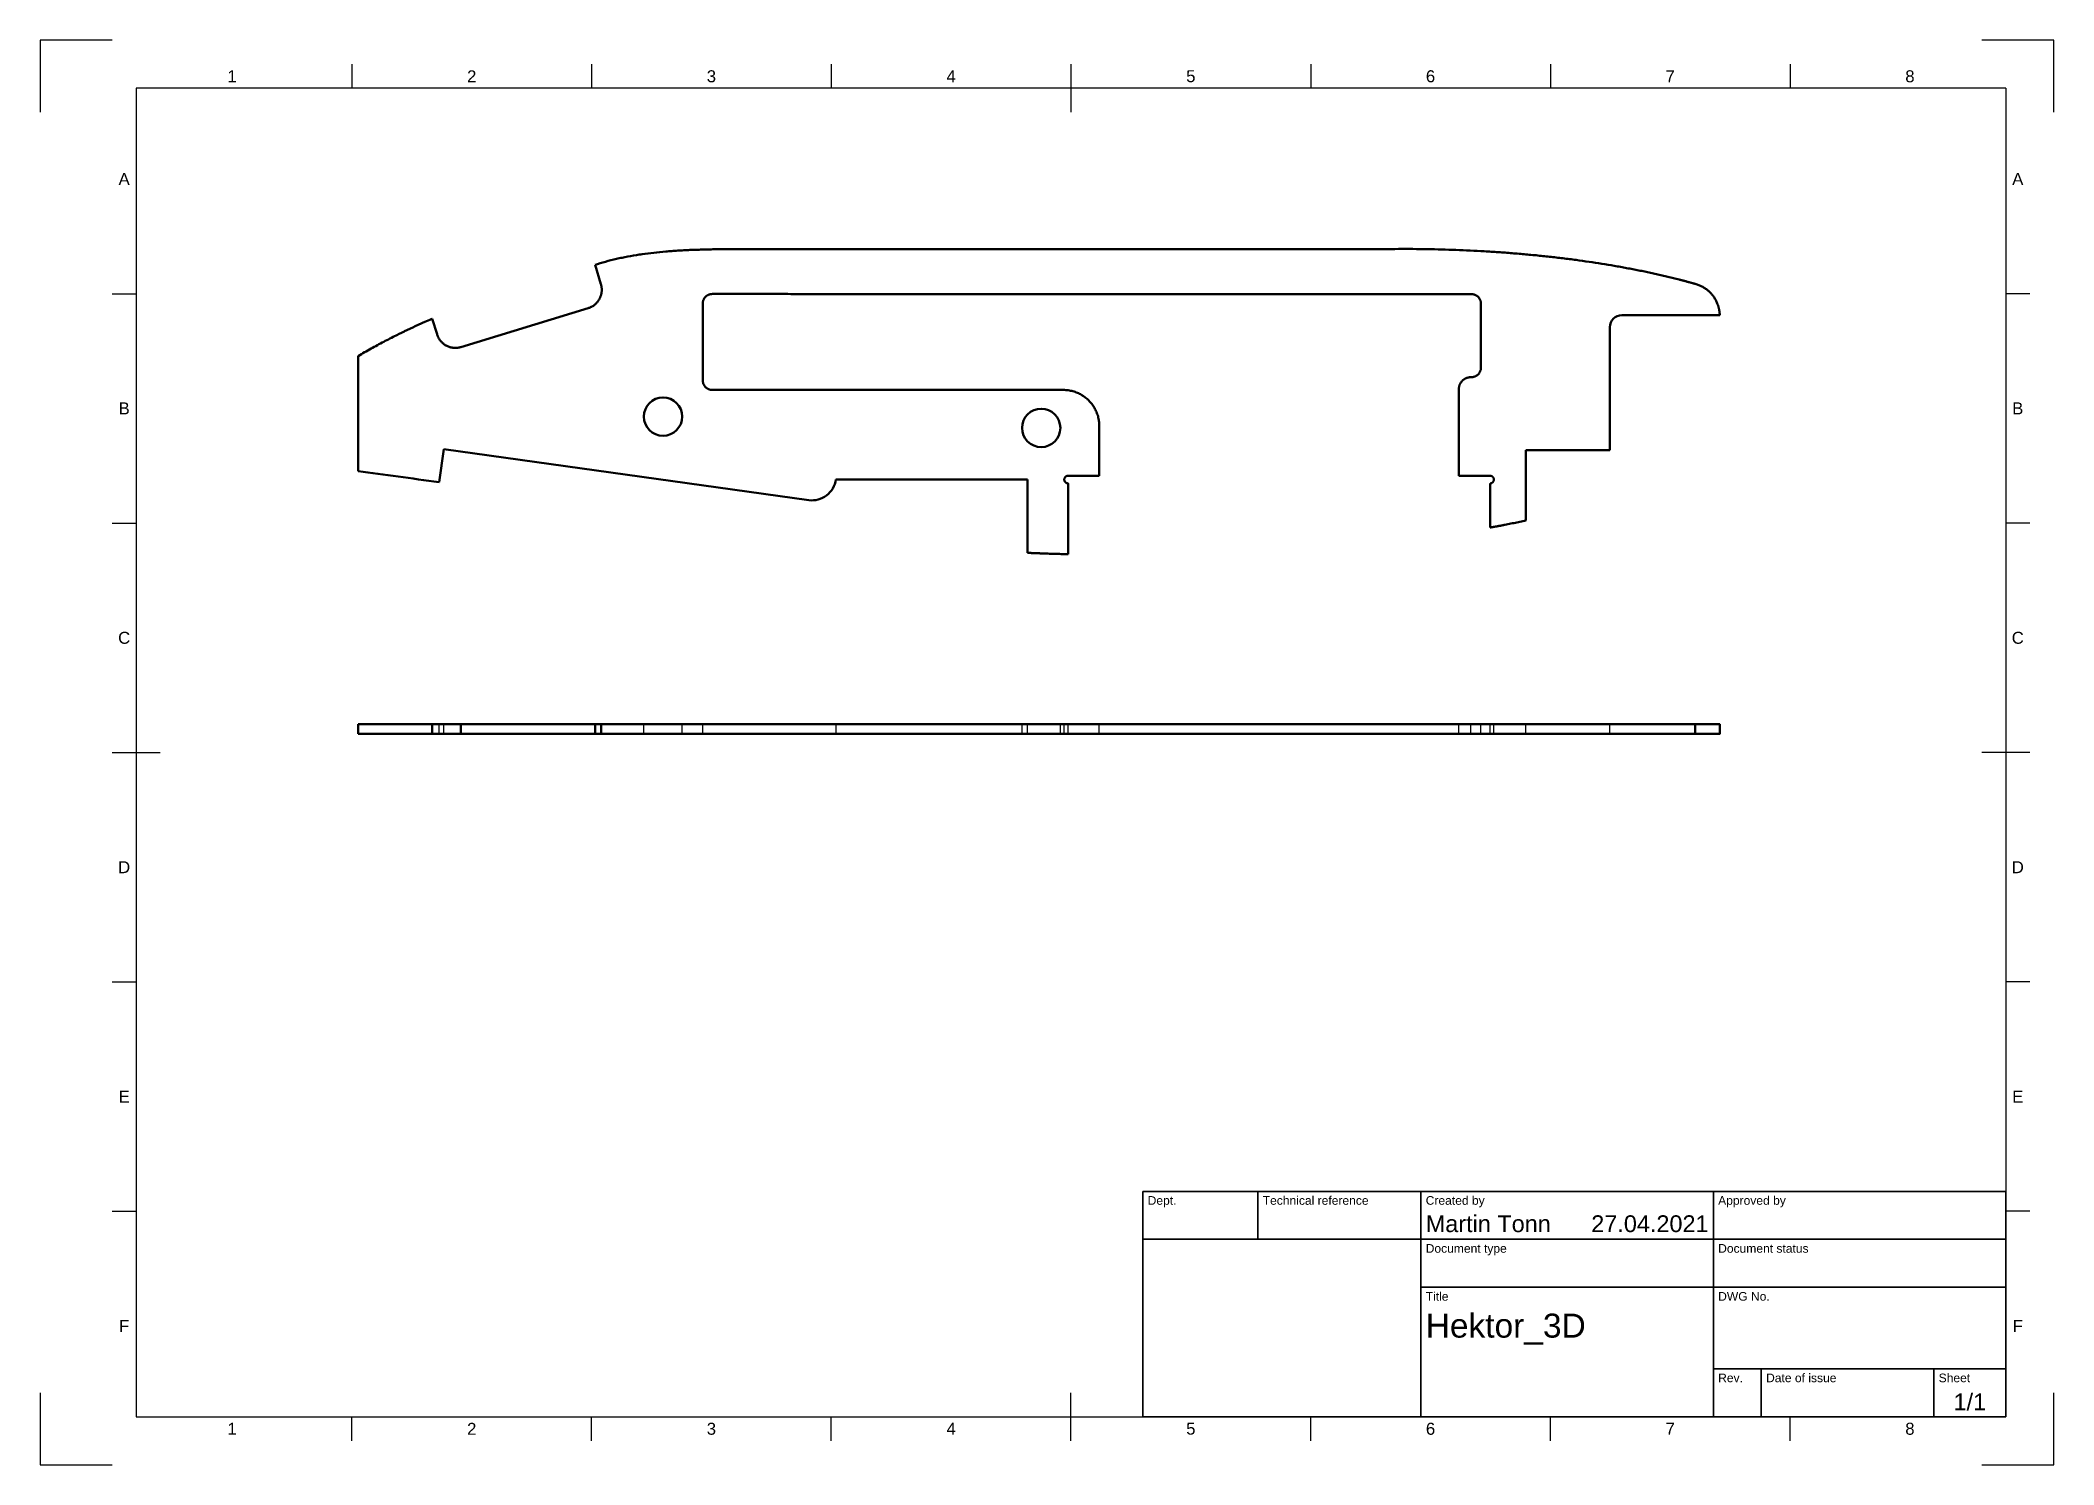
# Model space of a CAD drawing. Header units: millimetres. Extents: x 0 to 420, y 0 to 297.
import ezdxf
from ezdxf.enums import TextEntityAlignment as Align

# ---------------------------------------------------------------- set-up
doc = ezdxf.new("R2010")
doc.units = ezdxf.units.MM
doc.header["$LTSCALE"] = 0.75
doc.linetypes.add('HIDDEN2', pattern=[4.7625, 3.175, -1.5875])
for name, color, linetype, lineweight in [('Border', 7, 'Continuous', 25), ('Sichtbar', 7, 'Continuous', 50), ('TitleBlock', 7, 'Continuous', 35), ('Verdeckt', 7, 'HIDDEN2', 25)]:
    doc.layers.add(name, color=color, linetype=linetype, lineweight=lineweight)
doc.styles.add('FusionTitle', font='arial.ttf')

# ---------------------------------------------------------------- blocks, each defined once
blk = doc.blocks.new('ISO_A3_SHEET')
at = {"layer": 'Border'}
for p, q in [((65, 292), (65, 287)), ((115, 292), (115, 287)), ((165, 292), (165, 287)), ((215, 292), (215, 282)), ((265, 292), (265, 287)), ((315, 292), (315, 287)), ((365, 292), (365, 287)), ((410, 287), (20, 287)), ((20, 287), (20, 10)), ((410, 287), (410, 10)), ((15, 244.16666), (20, 244.16666)), ((415, 244.16666), (410, 244.16666)), ((15, 196.33333), (20, 196.33333)), ((415, 196.33333), (410, 196.33333)), ((15, 148.5), (25, 148.5)), ((415, 148.5), (405, 148.5)), ((15, 100.66667), (20, 100.66667)), ((415, 100.66667), (410, 100.66667)), ((15, 52.83334), (20, 52.83334)), ((415, 52.83334), (410, 52.83334)), ((215, 5), (215, 15)), ((20, 10), (410, 10)), ((65, 5), (65, 10)), ((115, 5), (115, 10)), ((165, 5), (165, 10)), ((265, 5), (265, 10)), ((315, 5), (315, 10)), ((365, 5), (365, 10))]:
    blk.add_line(p, q, dxfattribs=at)
at = {"layer": 'Defpoints'}
for p, q in [((15, 297), (0, 297)), ((0, 297), (0, 282)), ((420, 297), (405, 297)), ((420, 282), (420, 297)), ((0, 15), (0, 0)), ((420, 0), (420, 15)), ((0, 0), (15, 0)), ((405, 0), (420, 0))]:
    blk.add_line(p, q, dxfattribs=at)
at = {"layer": 'Border', "style": 'FusionTitle'}
for s, p in [('1', (40, 289.5)), ('2', (90, 289.5)), ('3', (140, 289.5)), ('4', (190, 289.5)), ('5', (240, 289.5)), ('6', (290, 289.5)), ('7', (340, 289.5)), ('8', (390, 289.5)), ('A', (17.5, 268.08333)), ('A', (412.5, 268.08333)), ('B', (17.5, 220.25)), ('B', (412.5, 220.25)), ('C', (17.5, 172.41667)), ('C', (412.5, 172.41667)), ('D', (17.5, 124.58334)), ('D', (412.5, 124.58334)), ('E', (17.5, 76.75001)), ('E', (412.5, 76.75001)), ('F', (17.5, 28.91668)), ('F', (412.5, 28.91668)), ('1', (40, 7.5)), ('2', (90, 7.5)), ('3', (140, 7.5)), ('4', (190, 7.5)), ('5', (240, 7.5)), ('6', (290, 7.5)), ('7', (340, 7.5)), ('8', (390, 7.5))]:
    blk.add_text(s, height=2.5, dxfattribs=at).set_placement(p, align=Align.MIDDLE)
blk = doc.blocks.new('ISO_TITLEBLOCK')
at = {"layer": 'TitleBlock'}
for p, q in [((0, 47), (-180, 47)), ((-180, 47), (-180, 0)), ((-156, 37), (-156, 47)), ((-122, 0), (-122, 47)), ((-61, 0), (-61, 47)), ((0, 0), (0, 47)), ((-180, 37), (0, 37)), ((-122, 27), (0, 27)), ((-61, 10), (0, 10)), ((-51, 0), (-51, 10)), ((-15, 0), (-15, 10)), ((-180, 0), (0, 0))]:
    blk.add_line(p, q, dxfattribs=at)
at = {"layer": 'TitleBlock', "style": 'FusionTitle'}
for s, p in [('Dept.', (-179, 46)), ('Technical reference', (-155, 46)), ('Created by', (-121, 46)), ('Approved by', (-60, 46)), ('Document type', (-121, 36)), ('Document status', (-60, 36)), ('Title', (-121, 26)), ('DWG No.', (-60, 26)), ('Rev.', (-60, 9)), ('Date of issue', (-50, 9)), ('Sheet', (-14, 9))]:
    blk.add_text(s, height=1.8, dxfattribs=at).set_placement(p, align=Align.TOP_LEFT)
for tag, height, p in [('DEPT', 3.5, (-179, 42)), ('TECHNICAL_REFERENCE', 3.5, (-155, 42)), ('CREATED_BY', 3.5, (-121, 42)), ('APPROVED_BY', 3.5, (-60, 42)), ('DOCUMENT_TYPE', 3.5, (-121, 32)), ('DOCUMENT_STATUS', 3.5, (-60, 32)), ('TITLE_1', 5, (-121, 21.5)), ('TITLE_2', 5, (-121, 14)), ('TITLE_3', 5, (-121, 6.5)), ('DATE_OF_ISSUE', 3.5, (-50, 5))]:
    blk.add_attdef(tag, text='', height=height, dxfattribs=at).set_placement(p, align=Align.TOP_LEFT)
for tag, p in [('CREATED_DATE', (-62, 42)), ('APPROVED_DATE', (-0.99, 42))]:
    blk.add_attdef(tag, text='', height=3.5, dxfattribs=at).set_placement(p, align=Align.TOP_RIGHT)
for tag, height, p in [('DRAWING_NUMBER', 5, (-30.5, 19.75)), ('REV', 3.5, (-56, 4.85)), ('SHEET', 3.5, (-7.5, 4.85))]:
    blk.add_attdef(tag, text='', height=height, dxfattribs=at).set_placement(p, align=Align.TOP_CENTER)

msp = doc.modelspace()

# ---------------------------------------------------------------- linework, layer by layer
at = {"layer": 'Sichtbar', "extrusion": (-1e-16, -1, 0)}
for p, q in [((279.54, 253.45, 1), (145.7, 253.45, 1)), ((116.22, 250.32, 1), (115.72, 250.16, 1)), ((115.72, 250.16, 1), (116.95, 246.13, 1)), ((114.29, 241.14, 1), (87.75, 233.04, 1)), ((329.91, 239.7, 1), (350.33, 239.7, 1)), ((350.33, 239.7, 1), (350.33, 239.81, 1)), ((82.76, 235.69, 1), (81.77, 238.94, 1)), ((327.41, 211.55, 1), (327.41, 237.2, 1)), ((66.29, 231.16, 1), (66.29, 207.16, 1)), ((295.91, 224.25, 1), (295.91, 206.21, 1)), ((298.52, 226.75, 1), (298.41, 226.75, 1)), ((83.18, 204.84, 1), (84.21, 211.78, 1)), ((84.21, 211.78, 1), (160.29, 201.12, 1)), ((309.91, 196.86, 1), (309.91, 211.55, 1)), ((309.91, 211.55, 1), (327.41, 211.55, 1)), ((214.41, 206.21, 1), (214.41, 206.22, 1)), ((214.41, 206.22, 1), (220.91, 206.21, 1)), ((295.91, 206.21, 1), (302.41, 206.21, 1)), ((302.41, 206.21, 1), (302.41, 206.2, 1)), ((205.96, 205.42, 1), (165.94, 205.42, 1)), ((205.96, 205.42, 1), (205.96, 190.13, 1)), ((214.41, 189.84, 1), (214.41, 204.61, 1)), ((302.41, 204.6, 1), (302.41, 195.4, 1)), ((214.39, 189.84, 1), (214.41, 189.84, 1))]:
    msp.add_line(p, q, dxfattribs=at)
at = {"layer": 'Sichtbar', "extrusion": (0, -2.967e-13, -1)}
for p, q in [((66.29, 152.38, 9.48), (66.29, 154.38, 9.48)), ((66.29, 154.38, -14.52), (66.29, 154.38, 9.48)), ((66.29, 152.38, -14.52), (66.29, 154.38, -14.52)), ((66.29, 152.38, 9.48), (66.29, 152.38, -14.52)), ((81.77, 154.38, 17.26), (82.76, 154.38, 14.02)), ((81.77, 152.38, 17.26), (81.77, 154.38, 17.26)), ((82.76, 152.38, 14.02), (81.77, 152.38, 17.26)), ((87.75, 154.38, 11.36), (114.29, 154.38, 19.46)), ((87.75, 152.38, 11.36), (87.75, 154.38, 11.36)), ((114.29, 152.38, 19.46), (87.75, 152.38, 11.36)), ((115.72, 154.38, 28.49), (116.22, 154.38, 28.64)), ((115.72, 152.38, 28.49), (115.72, 154.38, 28.49)), ((116.22, 152.38, 28.64), (115.72, 152.38, 28.49)), ((145.7, 154.38, 31.77), (279.54, 154.38, 31.77)), ((279.54, 152.38, 31.77), (145.7, 152.38, 31.77)), ((345.23, 152.38, 24.53), (345.23, 154.38, 24.53)), ((350.33, 152.38, 18.02), (350.33, 154.38, 18.02)), ((350.33, 154.38, 18.14), (350.33, 154.38, 18.02)), ((350.33, 152.38, 18.14), (350.33, 154.38, 18.14)), ((350.33, 152.38, 18.02), (350.33, 152.38, 18.14))]:
    msp.add_line(p, q, dxfattribs=at)
at = {"layer": 'Sichtbar', "extrusion": (0, 1e-16, -1)}
for centre in [(-129.91, 218.54, -1), (-208.79, 216.18, -1)]:
    msp.add_circle(centre, 4, dxfattribs=at)
at = {"layer": 'Sichtbar'}
msp.add_arc((329.91, 237.2, 1), 2.5, 89.9937, 179.9937, dxfattribs=at)
at = {"layer": 'Sichtbar', "extrusion": (1e-16, 1e-16, -1)}
msp.add_arc((-160.98, 206.07, -1), 5, 187.4637, 277.9739, dxfattribs=at)
at = {"layer": 'Sichtbar'}
for points, knots in [([(145.7, 253.45, 1), (145.7, 253.45, 1), (145.7, 253.45, 1), (145.69, 253.45, 1), (145.69, 253.45, 1), (145.69, 253.45, 1), (145.68, 253.45, 1), (145.67, 253.45, 1), (145.67, 253.45, 1), (145.65, 253.45, 1), (145.64, 253.45, 1), (145.62, 253.45, 1), (145.6, 253.45, 1), (145.57, 253.45, 1), (145.54, 253.45, 1), (145.5, 253.45, 1), (145.44, 253.45, 1), (145.38, 253.45, 1), (145.3, 253.45, 1), (145.22, 253.45, 1), (145.14, 253.45, 1), (145.03, 253.45, 1), (144.9, 253.45, 1), (144.74, 253.45, 1), (144.58, 253.45, 1), (144.37, 253.45, 1), (144.11, 253.45, 1), (143.79, 253.44, 1), (143.47, 253.44, 1), (143.15, 253.44, 1), (142.83, 253.44, 1), (142.41, 253.44, 1), (141.87, 253.43, 1), (141.24, 253.42, 1), (140.6, 253.42, 1), (139.96, 253.41, 1), (139.11, 253.39, 1), (138.05, 253.36, 1), (136.78, 253.32, 1), (135.51, 253.28, 1), (134.24, 253.22, 1), (132.98, 253.14, 1), (131.73, 253.06, 1), (130.06, 252.93, 1), (128, 252.73, 1), (125.96, 252.47, 1), (123.94, 252.16, 1), (122.35, 251.88, 1), (120.4, 251.47, 1), (118.47, 251, 1), (116.96, 250.56, 1), (116.22, 250.32, 1)], [0, 0, 0, 0, 0.000247, 0.000496, 0.000992, 0.001985, 0.002979, 0.003972, 0.005958, 0.007945, 0.011918, 0.015891, 0.019864, 0.023837, 0.031784, 0.039732, 0.04768, 0.063578, 0.079477, 0.095379, 0.111282, 0.127187, 0.159002, 0.190824, 0.222652, 0.254486, 0.318172, 0.381879, 0.445604, 0.509345, 0.573099, 0.636866, 0.764423, 0.891997, 1.019571, 1.147126, 1.274645, 1.5295, 1.783998, 2.038004, 2.29139, 2.54403, 2.795808, 3.046612, 3.544887, 4.038143, 4.282719, 4.76747, 5.007605, 5.483302, 5.953078, 5.953078, 5.953078, 5.953078]), ([(345.23, 246.21, 1), (345.23, 246.21, 1), (345.23, 246.21, 1), (345.23, 246.21, 1), (345.23, 246.21, 1), (345.23, 246.21, 1), (345.23, 246.21, 1), (345.23, 246.21, 1), (345.23, 246.21, 1), (345.22, 246.21, 1), (345.22, 246.21, 1), (345.21, 246.21, 1), (345.21, 246.21, 1), (345.2, 246.21, 1), (345.2, 246.22, 1), (345.19, 246.22, 1), (345.18, 246.22, 1), (345.16, 246.22, 1), (345.15, 246.23, 1), (345.13, 246.23, 1), (345.11, 246.24, 1), (345.09, 246.25, 1), (345.06, 246.25, 1), (345.02, 246.26, 1), (344.99, 246.27, 1), (344.94, 246.29, 1), (344.89, 246.3, 1), (344.82, 246.32, 1), (344.75, 246.34, 1), (344.68, 246.36, 1), (344.61, 246.38, 1), (344.51, 246.41, 1), (344.4, 246.44, 1), (344.26, 246.48, 1), (344.12, 246.52, 1), (343.98, 246.55, 1), (343.79, 246.6, 1), (343.56, 246.67, 1), (343.27, 246.74, 1), (342.99, 246.82, 1), (342.7, 246.89, 1), (342.42, 246.97, 1), (342.13, 247.04, 1), (341.75, 247.14, 1), (341.27, 247.26, 1), (340.69, 247.41, 1), (340.1, 247.55, 1), (339.51, 247.69, 1), (338.92, 247.83, 1), (338.12, 248.02, 1), (337.12, 248.25, 1), (335.9, 248.51, 1), (334.67, 248.77, 1), (333.43, 249.03, 1), (332.18, 249.27, 1), (330.91, 249.51, 1), (329.63, 249.75, 1), (327.9, 250.05, 1), (325.71, 250.41, 1), (323.05, 250.82, 1), (320.34, 251.2, 1), (317.6, 251.55, 1), (314.82, 251.87, 1), (312.01, 252.17, 1), (309.17, 252.43, 1), (306.3, 252.67, 1), (303.4, 252.88, 1), (300.47, 253.06, 1), (297.53, 253.2, 1), (294.56, 253.32, 1), (291.58, 253.41, 1), (288.59, 253.47, 1), (284.57, 253.5, 1), (281.56, 253.48, 1), (279.54, 253.45, 1)], [0, 0, 0, 0, 0.000054, 0.00011, 0.000223, 0.000447, 0.000671, 0.000896, 0.001344, 0.001793, 0.002691, 0.003589, 0.004486, 0.005384, 0.00718, 0.008975, 0.010771, 0.014364, 0.017957, 0.021551, 0.025145, 0.02874, 0.035933, 0.043127, 0.050325, 0.057525, 0.071933, 0.086352, 0.100782, 0.115222, 0.129672, 0.144133, 0.173087, 0.202083, 0.231122, 0.260202, 0.289323, 0.347692, 0.406227, 0.464928, 0.523794, 0.582824, 0.642017, 0.701373, 0.820571, 0.940411, 1.060888, 1.181996, 1.303729, 1.426082, 1.672619, 1.921562, 2.172862, 2.426469, 2.682334, 2.940408, 3.200639, 3.462978, 3.993771, 4.532378, 5.078383, 5.631367, 6.190907, 6.756577, 7.327951, 7.904599, 8.486091, 9.071995, 9.66188, 10.255313, 10.851864, 11.451098, 12.052587, 13.26059, 13.26059, 13.26059, 13.26059]), ([(116.95, 246.13, 1), (116.95, 246.13, 1), (116.95, 246.13, 1), (116.95, 246.13, 1), (116.95, 246.13, 1), (116.95, 246.13, 1), (116.95, 246.13, 1), (116.95, 246.13, 1), (116.95, 246.13, 1), (116.95, 246.13, 1), (116.95, 246.13, 1), (116.95, 246.13, 1), (116.95, 246.13, 1), (116.95, 246.13, 1), (116.95, 246.13, 1), (116.95, 246.12, 1), (116.95, 246.12, 1), (116.95, 246.12, 1), (116.95, 246.11, 1), (116.95, 246.11, 1), (116.96, 246.11, 1), (116.96, 246.1, 1), (116.96, 246.09, 1), (116.96, 246.08, 1), (116.96, 246.08, 1), (116.97, 246.07, 1), (116.97, 246.05, 1), (116.98, 246.04, 1), (116.98, 246.02, 1), (116.99, 246, 1), (116.99, 245.99, 1), (117, 245.96, 1), (117, 245.94, 1), (117.01, 245.9, 1), (117.02, 245.87, 1), (117.03, 245.84, 1), (117.04, 245.79, 1), (117.05, 245.74, 1), (117.06, 245.67, 1), (117.07, 245.61, 1), (117.08, 245.54, 1), (117.09, 245.47, 1), (117.1, 245.41, 1), (117.11, 245.32, 1), (117.12, 245.21, 1), (117.12, 245.08, 1), (117.12, 244.95, 1), (117.12, 244.82, 1), (117.11, 244.69, 1), (117.1, 244.51, 1), (117.07, 244.3, 1), (117.02, 244.05, 1), (116.95, 243.8, 1), (116.86, 243.55, 1), (116.77, 243.32, 1), (116.65, 243.09, 1), (116.52, 242.86, 1), (116.38, 242.65, 1), (116.23, 242.45, 1), (116.06, 242.25, 1), (115.88, 242.07, 1), (115.69, 241.89, 1), (115.48, 241.73, 1), (115.26, 241.58, 1), (115.04, 241.45, 1), (114.8, 241.33, 1), (114.55, 241.23, 1), (114.38, 241.17, 1), (114.29, 241.14, 1)], [0, 0, 0, 0, 0.000013, 0.000027, 0.000054, 0.000107, 0.000161, 0.000215, 0.000322, 0.00043, 0.000645, 0.00086, 0.001075, 0.00129, 0.00172, 0.00215, 0.00258, 0.003439, 0.004298, 0.005157, 0.006016, 0.006875, 0.008592, 0.010308, 0.012023, 0.013737, 0.017164, 0.020587, 0.024007, 0.027424, 0.030838, 0.034249, 0.041063, 0.047864, 0.054654, 0.061433, 0.068201, 0.081705, 0.095168, 0.108592, 0.121978, 0.135329, 0.148645, 0.161928, 0.188402, 0.214762, 0.24102, 0.267186, 0.293269, 0.319277, 0.371097, 0.422711, 0.47417, 0.525518, 0.576795, 0.628038, 0.67928, 0.730557, 0.781905, 0.833364, 0.884979, 0.936799, 0.988884, 1.041301, 1.09413, 1.147459, 1.20139, 1.256037, 1.256037, 1.256037, 1.256037]), ([(138.19, 226.1, 1), (138.19, 226.1, 1), (138.19, 226.1, 1), (138.19, 226.1, 1), (138.19, 226.1, 1), (138.19, 226.1, 1), (138.19, 226.1, 1), (138.19, 226.1, 1), (138.19, 226.11, 1), (138.19, 226.12, 1), (138.19, 226.12, 1), (138.19, 226.13, 1), (138.19, 226.14, 1), (138.19, 226.16, 1), (138.19, 226.17, 1), (138.19, 226.2, 1), (138.19, 226.24, 1), (138.19, 226.28, 1), (138.19, 226.33, 1), (138.19, 226.38, 1), (138.19, 226.43, 1), (138.19, 226.52, 1), (138.19, 226.64, 1), (138.19, 226.79, 1), (138.19, 226.96, 1), (138.19, 227.15, 1), (138.19, 227.36, 1), (138.19, 227.58, 1), (138.19, 227.81, 1), (138.19, 228.16, 1), (138.19, 228.61, 1), (138.19, 229.2, 1), (138.19, 229.82, 1), (138.19, 230.48, 1), (138.19, 231.17, 1), (138.19, 231.88, 1), (138.19, 232.61, 1), (138.19, 233.35, 1), (138.19, 234.34, 1), (138.19, 235.57, 1), (138.19, 236.78, 1), (138.19, 237.72, 1), (138.19, 238.37, 1), (138.19, 239, 1), (138.19, 239.58, 1), (138.19, 240.12, 1), (138.19, 240.6, 1), (138.19, 241.03, 1), (138.19, 241.34, 1), (138.19, 241.56, 1), (138.19, 241.7, 1), (138.19, 241.81, 1), (138.19, 241.91, 1), (138.19, 241.99, 1), (138.19, 242.04, 1), (138.19, 242.08, 1), (138.19, 242.1, 1), (138.19, 242.12, 1), (138.19, 242.16, 1), (138.19, 242.2, 1), (138.2, 242.25, 1), (138.2, 242.3, 1), (138.21, 242.35, 1), (138.22, 242.42, 1), (138.23, 242.5, 1), (138.25, 242.6, 1), (138.28, 242.69, 1), (138.31, 242.78, 1), (138.36, 242.9, 1), (138.43, 243.05, 1), (138.53, 243.22, 1), (138.65, 243.37, 1), (138.77, 243.51, 1), (138.92, 243.64, 1), (139.07, 243.76, 1), (139.24, 243.86, 1), (139.38, 243.93, 1), (139.5, 243.98, 1), (139.6, 244.01, 1), (139.69, 244.03, 1), (139.79, 244.06, 1), (139.87, 244.07, 1), (139.94, 244.08, 1), (139.99, 244.09, 1), (140.04, 244.09, 1), (140.08, 244.09, 1), (140.11, 244.1, 1), (140.14, 244.1, 1), (140.16, 244.1, 1), (140.18, 244.1, 1), (140.19, 244.1, 1), (140.21, 244.1, 1), (140.23, 244.1, 1), (140.27, 244.1, 1), (140.3, 244.1, 1), (140.35, 244.1, 1), (140.42, 244.1, 1), (140.52, 244.1, 1), (140.64, 244.1, 1), (140.79, 244.1, 1), (140.94, 244.1, 1), (141.14, 244.1, 1), (141.39, 244.1, 1), (141.69, 244.1, 1), (142.09, 244.1, 1), (142.6, 244.1, 1), (143.2, 244.1, 1), (143.8, 244.1, 1), (144.41, 244.1, 1), (145.21, 244.1, 1), (146.22, 244.1, 1), (147.43, 244.1, 1), (148.64, 244.1, 1), (149.86, 244.1, 1), (151.07, 244.1, 1), (152.69, 244.1, 1), (154.72, 244.1, 1), (157.17, 244.1, 1), (159.61, 244.09, 1), (162.07, 244.09, 1), (164.52, 244.09, 1), (166.98, 244.09, 1), (170.27, 244.09, 1), (174.4, 244.09, 1), (179.35, 244.09, 1), (184.33, 244.09, 1), (189.31, 244.09, 1), (194.3, 244.09, 1), (199.3, 244.09, 1), (204.31, 244.09, 1), (210.99, 244.09, 1), (219.35, 244.09, 1), (227.71, 244.09, 1), (234.4, 244.09, 1), (239.41, 244.09, 1), (244.41, 244.09, 1), (249.4, 244.09, 1), (254.38, 244.08, 1), (259.35, 244.08, 1), (264.31, 244.08, 1), (268.43, 244.08, 1), (271.72, 244.08, 1), (274.18, 244.08, 1), (276.64, 244.08, 1), (279.09, 244.08, 1), (281.54, 244.08, 1), (283.98, 244.08, 1), (286.01, 244.08, 1), (287.64, 244.08, 1), (288.85, 244.08, 1), (290.07, 244.08, 1), (291.28, 244.08, 1), (292.49, 244.08, 1), (293.5, 244.08, 1), (294.3, 244.08, 1), (294.9, 244.08, 1), (295.51, 244.08, 1), (296.11, 244.08, 1), (296.61, 244.08, 1), (297.01, 244.08, 1), (297.31, 244.08, 1), (297.57, 244.08, 1), (297.77, 244.08, 1), (297.92, 244.08, 1), (298.07, 244.08, 1), (298.19, 244.08, 1), (298.29, 244.08, 1), (298.35, 244.08, 1), (298.4, 244.08, 1), (298.44, 244.08, 1), (298.47, 244.08, 1), (298.5, 244.08, 1), (298.52, 244.08, 1), (298.53, 244.08, 1), (298.55, 244.08, 1), (298.57, 244.08, 1), (298.59, 244.08, 1), (298.63, 244.08, 1), (298.67, 244.07, 1), (298.72, 244.07, 1), (298.77, 244.06, 1), (298.84, 244.05, 1), (298.92, 244.04, 1), (299.02, 244.02, 1), (299.11, 243.99, 1), (299.2, 243.96, 1), (299.32, 243.91, 1), (299.47, 243.84, 1), (299.64, 243.74, 1), (299.79, 243.62, 1), (299.93, 243.49, 1), (300.06, 243.35, 1), (300.18, 243.2, 1), (300.28, 243.03, 1), (300.35, 242.89, 1), (300.4, 242.77, 1), (300.43, 242.67, 1), (300.45, 242.58, 1), (300.48, 242.48, 1), (300.49, 242.4, 1), (300.5, 242.33, 1), (300.51, 242.28, 1), (300.51, 242.23, 1), (300.51, 242.19, 1), (300.52, 242.16, 1), (300.52, 242.13, 1), (300.52, 242.11, 1), (300.52, 242.09, 1), (300.52, 242.08, 1), (300.52, 242.06, 1), (300.52, 242.04, 1), (300.52, 242, 1), (300.52, 241.94, 1), (300.52, 241.87, 1), (300.52, 241.78, 1), (300.52, 241.67, 1), (300.52, 241.54, 1), (300.52, 241.41, 1), (300.52, 241.24, 1), (300.52, 241.02, 1), (300.52, 240.77, 1), (300.52, 240.53, 1), (300.52, 240.29, 1), (300.52, 239.98, 1), (300.52, 239.61, 1), (300.52, 239.17, 1), (300.52, 238.75, 1), (300.52, 238.34, 1), (300.52, 237.95, 1), (300.52, 237.44, 1), (300.52, 236.83, 1), (300.52, 236.12, 1), (300.52, 235.42, 1), (300.52, 234.71, 1), (300.52, 234, 1), (300.52, 233.39, 1), (300.52, 232.88, 1), (300.52, 232.49, 1), (300.52, 232.08, 1), (300.52, 231.66, 1), (300.52, 231.23, 1), (300.52, 230.85, 1), (300.52, 230.54, 1), (300.52, 230.3, 1), (300.52, 230.06, 1), (300.52, 229.81, 1), (300.52, 229.6, 1), (300.52, 229.42, 1), (300.52, 229.29, 1), (300.52, 229.16, 1), (300.52, 229.05, 1), (300.52, 228.96, 1), (300.52, 228.89, 1), (300.52, 228.83, 1), (300.52, 228.79, 1), (300.52, 228.77, 1), (300.52, 228.75, 1), (300.52, 228.74, 1), (300.52, 228.72, 1), (300.51, 228.7, 1), (300.51, 228.68, 1), (300.51, 228.64, 1), (300.51, 228.6, 1), (300.51, 228.55, 1), (300.5, 228.5, 1), (300.49, 228.43, 1), (300.48, 228.35, 1), (300.45, 228.25, 1), (300.43, 228.16, 1), (300.39, 228.07, 1), (300.35, 227.95, 1), (300.28, 227.8, 1), (300.18, 227.63, 1), (300.06, 227.48, 1), (299.93, 227.34, 1), (299.79, 227.21, 1), (299.63, 227.09, 1), (299.5, 227.01, 1), (299.38, 226.95, 1), (299.26, 226.9, 1), (299.11, 226.84, 1), (298.95, 226.8, 1), (298.82, 226.78, 1), (298.69, 226.76, 1), (298.58, 226.75, 1), (298.52, 226.75, 1)], [0, 0, 0, 0, 0.000037, 0.000146, 0.000328, 0.000583, 0.00091, 0.001308, 0.002319, 0.003614, 0.005191, 0.007047, 0.00918, 0.011587, 0.014267, 0.020434, 0.027664, 0.035937, 0.045236, 0.055541, 0.066836, 0.079101, 0.106469, 0.137499, 0.172045, 0.20996, 0.251097, 0.295311, 0.342454, 0.392381, 0.499998, 0.61699, 0.742184, 0.874411, 1.012496, 1.155269, 1.301558, 1.45019, 1.599994, 1.898431, 2.187493, 2.325578, 2.457804, 2.582999, 2.699991, 2.807608, 2.904678, 2.99003, 3.06249, 3.093521, 3.120889, 3.144448, 3.164053, 3.179555, 3.19081, 3.197671, 3.19999, 3.205146, 3.210288, 3.22053, 3.230719, 3.240859, 3.250952, 3.261002, 3.28098, 3.300817, 3.320532, 3.340141, 3.359662, 3.398477, 3.437088, 3.475572, 3.513996, 3.55242, 3.590904, 3.629515, 3.668331, 3.687851, 3.707461, 3.727176, 3.747013, 3.766991, 3.777041, 3.787134, 3.797274, 3.807463, 3.812578, 3.817706, 3.822847, 3.825424, 3.828004, 3.831754, 3.83551, 3.843021, 3.850533, 3.858046, 3.873071, 3.888098, 3.918155, 3.948217, 3.978284, 4.008357, 4.068517, 4.128697, 4.188898, 4.309359, 4.429901, 4.550521, 4.67122, 4.791997, 5.033782, 5.275871, 5.518259, 5.76094, 6.00391, 6.247163, 6.734498, 7.222904, 7.71234, 8.202765, 8.694138, 9.186418, 9.679562, 10.668282, 11.659969, 12.654293, 13.650924, 14.649533, 15.64979, 16.651366, 17.65393, 19.660708, 21.667486, 22.670051, 23.671628, 24.671886, 25.670496, 26.667128, 27.661454, 28.653142, 29.641864, 30.13501, 30.62729, 31.118664, 31.609091, 32.098528, 32.586936, 33.074272, 33.317526, 33.560496, 33.803178, 34.045567, 34.287656, 34.529442, 34.65022, 34.770919, 34.89154, 35.012082, 35.132544, 35.192744, 35.252925, 35.313085, 35.343158, 35.373225, 35.403288, 35.433345, 35.448372, 35.463397, 35.470909, 35.478421, 35.485933, 35.489688, 35.493444, 35.496024, 35.4986, 35.503742, 35.508869, 35.513983, 35.524172, 35.534311, 35.544404, 35.554454, 35.574431, 35.594268, 35.613981, 35.63359, 35.65311, 35.691924, 35.730534, 35.769016, 35.807439, 35.845861, 35.884344, 35.922953, 35.961768, 35.981287, 36.000896, 36.02061, 36.040446, 36.060424, 36.070473, 36.080566, 36.090705, 36.100894, 36.106008, 36.111136, 36.116278, 36.118854, 36.121434, 36.12489, 36.128341, 36.135229, 36.148946, 36.162583, 36.176142, 36.203028, 36.229607, 36.255885, 36.281868, 36.332965, 36.382938, 36.431827, 36.479674, 36.526516, 36.617352, 36.704657, 36.78875, 36.869955, 36.94859, 37.024978, 37.172296, 37.314477, 37.45409, 37.593702, 37.735884, 37.883202, 37.959591, 38.038227, 38.119431, 38.203525, 38.29083, 38.381667, 38.42851, 38.476357, 38.525246, 38.57522, 38.626317, 38.6523, 38.678579, 38.705158, 38.732044, 38.745603, 38.759241, 38.772957, 38.779845, 38.783297, 38.786753, 38.789334, 38.79191, 38.797052, 38.802179, 38.807293, 38.817482, 38.827621, 38.837714, 38.847763, 38.867741, 38.887577, 38.907291, 38.9269, 38.94642, 38.985235, 39.023845, 39.062328, 39.100751, 39.139174, 39.177658, 39.216268, 39.23565, 39.255095, 39.294212, 39.33375, 39.353728, 39.373868, 39.414719, 39.414719, 39.414719, 39.414719]), ([(350.33, 239.81, 1), (350.33, 239.81, 1), (350.33, 239.81, 1), (350.33, 239.81, 1), (350.33, 239.81, 1), (350.33, 239.81, 1), (350.33, 239.81, 1), (350.33, 239.81, 1), (350.33, 239.82, 1), (350.33, 239.82, 1), (350.33, 239.82, 1), (350.33, 239.82, 1), (350.33, 239.82, 1), (350.33, 239.82, 1), (350.33, 239.83, 1), (350.33, 239.83, 1), (350.33, 239.83, 1), (350.33, 239.84, 1), (350.33, 239.84, 1), (350.33, 239.85, 1), (350.33, 239.86, 1), (350.33, 239.86, 1), (350.33, 239.87, 1), (350.33, 239.88, 1), (350.32, 239.9, 1), (350.32, 239.91, 1), (350.32, 239.93, 1), (350.32, 239.96, 1), (350.32, 239.98, 1), (350.32, 240, 1), (350.31, 240.03, 1), (350.31, 240.06, 1), (350.31, 240.1, 1), (350.3, 240.15, 1), (350.3, 240.19, 1), (350.29, 240.24, 1), (350.29, 240.3, 1), (350.28, 240.38, 1), (350.27, 240.47, 1), (350.25, 240.56, 1), (350.24, 240.66, 1), (350.22, 240.75, 1), (350.2, 240.84, 1), (350.18, 240.96, 1), (350.15, 241.11, 1), (350.1, 241.29, 1), (350.05, 241.47, 1), (350, 241.64, 1), (349.94, 241.81, 1), (349.86, 242.04, 1), (349.75, 242.32, 1), (349.59, 242.64, 1), (349.43, 242.96, 1), (349.24, 243.27, 1), (349.04, 243.56, 1), (348.83, 243.84, 1), (348.6, 244.12, 1), (348.36, 244.38, 1), (348.1, 244.62, 1), (347.83, 244.86, 1), (347.54, 245.08, 1), (347.25, 245.29, 1), (346.94, 245.48, 1), (346.62, 245.66, 1), (346.29, 245.82, 1), (345.95, 245.97, 1), (345.59, 246.1, 1), (345.35, 246.17, 1), (345.23, 246.21, 1)], [0, 0, 0, 0, 0.000018, 0.000037, 0.000074, 0.000149, 0.000224, 0.000298, 0.000448, 0.000597, 0.000896, 0.001194, 0.001493, 0.001792, 0.002389, 0.002986, 0.003583, 0.004778, 0.005971, 0.007165, 0.008358, 0.009552, 0.011937, 0.014322, 0.016706, 0.019089, 0.023852, 0.028612, 0.033368, 0.03812, 0.042869, 0.047615, 0.057095, 0.066562, 0.076015, 0.085455, 0.094881, 0.113695, 0.132459, 0.151173, 0.169839, 0.188459, 0.207034, 0.225565, 0.262501, 0.299277, 0.335906, 0.372396, 0.408759, 0.445003, 0.51717, 0.588979, 0.660506, 0.731822, 0.802998, 0.874105, 0.945214, 1.016393, 1.087713, 1.159245, 1.231063, 1.303239, 1.375851, 1.448977, 1.522698, 1.5971, 1.672269, 1.748297, 1.748297, 1.748297, 1.748297]), ([(81.77, 238.94, 1), (81.76, 238.94, 1), (81.76, 238.94, 1), (81.76, 238.94, 1), (81.76, 238.93, 1), (81.76, 238.93, 1), (81.75, 238.93, 1), (81.74, 238.93, 1), (81.74, 238.92, 1), (81.72, 238.92, 1), (81.71, 238.91, 1), (81.69, 238.9, 1), (81.67, 238.9, 1), (81.64, 238.88, 1), (81.61, 238.87, 1), (81.57, 238.85, 1), (81.53, 238.84, 1), (81.49, 238.82, 1), (81.44, 238.8, 1), (81.38, 238.77, 1), (81.3, 238.74, 1), (81.22, 238.71, 1), (81.12, 238.66, 1), (80.99, 238.61, 1), (80.84, 238.54, 1), (80.68, 238.47, 1), (80.53, 238.4, 1), (80.37, 238.34, 1), (80.16, 238.25, 1), (79.9, 238.13, 1), (79.59, 237.99, 1), (79.28, 237.86, 1), (78.97, 237.71, 1), (78.55, 237.53, 1), (78.03, 237.29, 1), (77.4, 237, 1), (76.77, 236.7, 1), (76.14, 236.4, 1), (75.5, 236.09, 1), (74.87, 235.78, 1), (74.01, 235.35, 1), (72.93, 234.81, 1), (71.63, 234.13, 1), (70.32, 233.43, 1), (68.99, 232.7, 1), (67.65, 231.94, 1), (66.75, 231.42, 1), (66.29, 231.16, 1)], [0, 0, 0, 0, 0.000262, 0.000525, 0.00105, 0.0021, 0.003151, 0.004201, 0.006302, 0.008404, 0.012606, 0.016809, 0.021013, 0.025217, 0.033627, 0.042038, 0.050452, 0.058867, 0.067284, 0.084124, 0.100972, 0.117828, 0.134692, 0.168444, 0.202228, 0.236046, 0.269899, 0.303786, 0.337709, 0.405664, 0.473769, 0.542032, 0.610456, 0.679047, 0.816755, 0.9552, 1.094427, 1.234481, 1.375409, 1.517254, 1.660063, 1.948753, 2.241846, 2.53971, 2.842712, 3.151221, 3.465607, 3.465607, 3.465607, 3.465607]), ([(87.75, 233.04, 1), (87.75, 233.04, 1), (87.75, 233.04, 1), (87.75, 233.04, 1), (87.75, 233.04, 1), (87.75, 233.04, 1), (87.75, 233.04, 1), (87.75, 233.04, 1), (87.75, 233.04, 1), (87.75, 233.04, 1), (87.75, 233.04, 1), (87.74, 233.04, 1), (87.74, 233.04, 1), (87.74, 233.03, 1), (87.74, 233.03, 1), (87.74, 233.03, 1), (87.74, 233.03, 1), (87.73, 233.03, 1), (87.73, 233.03, 1), (87.72, 233.03, 1), (87.72, 233.03, 1), (87.71, 233.03, 1), (87.71, 233.02, 1), (87.7, 233.02, 1), (87.69, 233.02, 1), (87.68, 233.02, 1), (87.67, 233.01, 1), (87.65, 233.01, 1), (87.63, 233, 1), (87.62, 233, 1), (87.6, 232.99, 1), (87.58, 232.99, 1), (87.55, 232.98, 1), (87.52, 232.97, 1), (87.49, 232.97, 1), (87.45, 232.96, 1), (87.41, 232.95, 1), (87.35, 232.94, 1), (87.29, 232.92, 1), (87.22, 232.91, 1), (87.15, 232.9, 1), (87.09, 232.89, 1), (87.02, 232.89, 1), (86.93, 232.88, 1), (86.82, 232.87, 1), (86.69, 232.86, 1), (86.56, 232.86, 1), (86.43, 232.86, 1), (86.3, 232.87, 1), (86.13, 232.89, 1), (85.91, 232.92, 1), (85.66, 232.97, 1), (85.41, 233.04, 1), (85.17, 233.12, 1), (84.93, 233.22, 1), (84.7, 233.33, 1), (84.48, 233.46, 1), (84.27, 233.6, 1), (84.06, 233.76, 1), (83.87, 233.92, 1), (83.68, 234.11, 1), (83.51, 234.3, 1), (83.35, 234.5, 1), (83.2, 234.72, 1), (83.07, 234.95, 1), (82.95, 235.19, 1), (82.84, 235.44, 1), (82.78, 235.61, 1), (82.76, 235.69, 1)], [0, 0, 0, 0, 0.000013, 0.000027, 0.000054, 0.000107, 0.000161, 0.000215, 0.000322, 0.00043, 0.000645, 0.00086, 0.001075, 0.001289, 0.001719, 0.002149, 0.002579, 0.003438, 0.004297, 0.005156, 0.006014, 0.006873, 0.008589, 0.010304, 0.012019, 0.013733, 0.017158, 0.02058, 0.023999, 0.027415, 0.030828, 0.034238, 0.041049, 0.047848, 0.054637, 0.061414, 0.06818, 0.08168, 0.09514, 0.10856, 0.121943, 0.135291, 0.148604, 0.161885, 0.188354, 0.21471, 0.240965, 0.267128, 0.293209, 0.319216, 0.371035, 0.422649, 0.47411, 0.525461, 0.576743, 0.627991, 0.679239, 0.730522, 0.781876, 0.83334, 0.88496, 0.936785, 0.988874, 1.041295, 1.094127, 1.147459, 1.201392, 1.256041, 1.256041, 1.256041, 1.256041]), ([(213.41, 224.09, 1), (212.93, 224.09, 1), (211.12, 224.09, 1), (207.31, 224.09, 1), (201.46, 224.09, 1), (195.55, 224.09, 1), (190.18, 224.09, 1), (185.82, 224.09, 1), (181.34, 224.09, 1), (176.8, 224.09, 1), (172.25, 224.09, 1), (167.77, 224.09, 1), (163.42, 224.09, 1), (159.26, 224.09, 1), (155.93, 224.1, 1), (153.42, 224.1, 1), (151.66, 224.1, 1), (150, 224.1, 1), (148.43, 224.1, 1), (146.98, 224.1, 1), (145.65, 224.1, 1), (144.45, 224.1, 1), (143.38, 224.1, 1), (142.58, 224.1, 1), (142.01, 224.1, 1), (141.64, 224.1, 1), (141.31, 224.1, 1), (141.02, 224.1, 1), (140.78, 224.1, 1), (140.57, 224.1, 1), (140.43, 224.1, 1), (140.34, 224.1, 1), (140.29, 224.1, 1), (140.24, 224.1, 1), (140.22, 224.1, 1), (140.2, 224.1, 1), (140.18, 224.1, 1), (140.17, 224.1, 1), (140.15, 224.1, 1), (140.12, 224.1, 1), (140.09, 224.1, 1), (140.04, 224.1, 1), (139.98, 224.11, 1), (139.92, 224.11, 1), (139.85, 224.13, 1), (139.79, 224.14, 1), (139.72, 224.15, 1), (139.64, 224.17, 1), (139.53, 224.21, 1), (139.41, 224.25, 1), (139.29, 224.31, 1), (139.18, 224.37, 1), (139.07, 224.44, 1), (138.93, 224.54, 1), (138.77, 224.68, 1), (138.6, 224.87, 1), (138.46, 225.09, 1), (138.34, 225.32, 1), (138.27, 225.52, 1), (138.23, 225.7, 1), (138.2, 225.83, 1), (138.19, 225.96, 1), (138.19, 226.05, 1), (138.19, 226.1, 1)], [0, 0, 0, 0, 0.288142, 1.084771, 2.288192, 3.796706, 4.633592, 5.508615, 6.409063, 7.322222, 8.235382, 9.135829, 10.010853, 10.847739, 11.633777, 12.003755, 12.356254, 12.689684, 13.002457, 13.292984, 13.559675, 13.800942, 14.015196, 14.200847, 14.28245, 14.356307, 14.422218, 14.479986, 14.529411, 14.570295, 14.60244, 14.615173, 14.625647, 14.633836, 14.639716, 14.643262, 14.64445, 14.647889, 14.651322, 14.658168, 14.664989, 14.671788, 14.685317, 14.698764, 14.712136, 14.725438, 14.738678, 14.751861, 14.778072, 14.804116, 14.830026, 14.855832, 14.88156, 14.907231, 14.958459, 15.009687, 15.06106, 15.11275, 15.164977, 15.191396, 15.218066, 15.245039, 15.272372, 15.272372, 15.272372, 15.272372]), ([(220.91, 206.21, 1), (220.91, 206.47, 1), (220.91, 207.01, 1), (220.91, 207.91, 1), (220.91, 208.95, 1), (220.91, 210.14, 1), (220.91, 211.4, 1), (220.91, 212.46, 1), (220.91, 213.3, 1), (220.91, 213.89, 1), (220.91, 214.44, 1), (220.91, 214.95, 1), (220.91, 215.4, 1), (220.91, 215.8, 1), (220.91, 216.08, 1), (220.91, 216.27, 1), (220.91, 216.38, 1), (220.91, 216.46, 1), (220.91, 216.53, 1), (220.91, 216.57, 1), (220.91, 216.61, 1), (220.91, 216.65, 1), (220.91, 216.74, 1), (220.91, 216.85, 1), (220.9, 216.97, 1), (220.89, 217.14, 1), (220.87, 217.35, 1), (220.84, 217.6, 1), (220.8, 217.85, 1), (220.74, 218.18, 1), (220.65, 218.58, 1), (220.5, 219.05, 1), (220.32, 219.5, 1), (220.12, 219.95, 1), (219.89, 220.37, 1), (219.63, 220.78, 1), (219.35, 221.17, 1), (219.04, 221.54, 1), (218.77, 221.83, 1), (218.54, 222.06, 1), (218.3, 222.27, 1), (217.99, 222.53, 1), (217.67, 222.76, 1), (217.4, 222.94, 1), (217.12, 223.11, 1), (216.77, 223.3, 1), (216.33, 223.5, 1), (215.87, 223.68, 1), (215.4, 223.83, 1), (214.92, 223.94, 1), (214.42, 224.03, 1), (213.92, 224.08, 1), (213.58, 224.09, 1), (213.41, 224.09, 1)], [0, 0, 0, 0, 0.153682, 0.324173, 0.537887, 0.780417, 1.037355, 1.294292, 1.418259, 1.536822, 1.648182, 1.750536, 1.842085, 1.921028, 1.985562, 2.011864, 2.033888, 2.05141, 2.064204, 2.072046, 2.07471, 2.087606, 2.100478, 2.126152, 2.151733, 2.177227, 2.227964, 2.278391, 2.328534, 2.378419, 2.477488, 2.575781, 2.673444, 2.770607, 2.867378, 2.963856, 3.060122, 3.156254, 3.252319, 3.300354, 3.348397, 3.444528, 3.540795, 3.589008, 3.637284, 3.734056, 3.831219, 3.928882, 4.027175, 4.126245, 4.226258, 4.327407, 4.429906, 4.429906, 4.429906, 4.429906]), ([(298.41, 226.75, 1), (298.41, 226.75, 1), (298.41, 226.75, 1), (298.41, 226.75, 1), (298.41, 226.75, 1), (298.41, 226.75, 1), (298.41, 226.75, 1), (298.41, 226.75, 1), (298.41, 226.75, 1), (298.41, 226.75, 1), (298.41, 226.75, 1), (298.4, 226.75, 1), (298.4, 226.75, 1), (298.4, 226.75, 1), (298.4, 226.75, 1), (298.4, 226.75, 1), (298.39, 226.75, 1), (298.39, 226.75, 1), (298.38, 226.75, 1), (298.38, 226.75, 1), (298.37, 226.75, 1), (298.37, 226.75, 1), (298.36, 226.75, 1), (298.35, 226.75, 1), (298.34, 226.75, 1), (298.32, 226.75, 1), (298.3, 226.75, 1), (298.28, 226.75, 1), (298.26, 226.75, 1), (298.24, 226.75, 1), (298.22, 226.75, 1), (298.19, 226.74, 1), (298.16, 226.74, 1), (298.11, 226.74, 1), (298.07, 226.73, 1), (298.03, 226.72, 1), (297.98, 226.72, 1), (297.91, 226.7, 1), (297.83, 226.68, 1), (297.75, 226.66, 1), (297.67, 226.64, 1), (297.59, 226.62, 1), (297.51, 226.59, 1), (297.41, 226.55, 1), (297.29, 226.49, 1), (297.15, 226.41, 1), (297.01, 226.33, 1), (296.88, 226.23, 1), (296.76, 226.13, 1), (296.6, 225.98, 1), (296.43, 225.78, 1), (296.28, 225.56, 1), (296.17, 225.37, 1), (296.11, 225.22, 1), (296.05, 225.07, 1), (296, 224.92, 1), (295.96, 224.76, 1), (295.93, 224.59, 1), (295.91, 224.42, 1), (295.91, 224.31, 1), (295.91, 224.25, 1)], [0, 0, 0, 0, 0.0000167, 0.0000335, 0.0000671, 0.0001343, 0.0002015, 0.0002688, 0.0004032, 0.0005376, 0.0008065, 0.0010753, 0.0013441, 0.0016128, 0.0021502, 0.0026875, 0.0032247, 0.0042986, 0.005372, 0.0064449, 0.0075173, 0.0085892, 0.0107315, 0.0128718, 0.0150102, 0.0171467, 0.021414, 0.0256738, 0.0299262, 0.0341715, 0.0384098, 0.0426412, 0.0510839, 0.0595009, 0.0678932, 0.0762619, 0.0846081, 0.1012363, 0.117786, 0.1342646, 0.1506788, 0.1670349, 0.183339, 0.1995963, 0.231987, 0.2642482, 0.2964118, 0.3285055, 0.3605543, 0.3925808, 0.4566214, 0.5208381, 0.5530929, 0.5854752, 0.6180215, 0.6507739, 0.6837811, 0.7170988, 0.7507902, 0.7849265, 0.7849265, 0.7849265, 0.7849265]), ([(214.41, 204.61, 1), (214.41, 204.61, 1), (214.41, 204.61, 1), (214.41, 204.61, 1), (214.41, 204.61, 1), (214.41, 204.61, 1), (214.41, 204.61, 1), (214.41, 204.61, 1), (214.41, 204.61, 1), (214.41, 204.61, 1), (214.4, 204.61, 1), (214.4, 204.61, 1), (214.4, 204.61, 1), (214.4, 204.61, 1), (214.4, 204.61, 1), (214.4, 204.61, 1), (214.4, 204.61, 1), (214.4, 204.61, 1), (214.39, 204.61, 1), (214.39, 204.61, 1), (214.39, 204.61, 1), (214.38, 204.61, 1), (214.38, 204.61, 1), (214.37, 204.61, 1), (214.37, 204.61, 1), (214.36, 204.62, 1), (214.35, 204.62, 1), (214.35, 204.62, 1), (214.34, 204.62, 1), (214.33, 204.62, 1), (214.31, 204.62, 1), (214.3, 204.62, 1), (214.29, 204.62, 1), (214.27, 204.63, 1), (214.25, 204.63, 1), (214.22, 204.64, 1), (214.19, 204.64, 1), (214.17, 204.65, 1), (214.14, 204.66, 1), (214.12, 204.67, 1), (214.09, 204.68, 1), (214.05, 204.7, 1), (214, 204.72, 1), (213.96, 204.75, 1), (213.92, 204.78, 1), (213.88, 204.81, 1), (213.83, 204.86, 1), (213.77, 204.92, 1), (213.71, 205.01, 1), (213.67, 205.1, 1), (213.63, 205.2, 1), (213.61, 205.31, 1), (213.61, 205.41, 1), (213.61, 205.52, 1), (213.63, 205.63, 1), (213.67, 205.73, 1), (213.71, 205.82, 1), (213.77, 205.9, 1), (213.84, 205.98, 1), (213.92, 206.05, 1), (214, 206.11, 1), (214.1, 206.15, 1), (214.18, 206.18, 1), (214.25, 206.2, 1), (214.32, 206.21, 1), (214.37, 206.21, 1), (214.41, 206.21, 1)], [0, 0, 0, 0, 0.0000107, 0.0000215, 0.0000431, 0.0000862, 0.0001293, 0.0001725, 0.0002587, 0.0003449, 0.0005174, 0.0006898, 0.0008621, 0.0010344, 0.0013789, 0.0017232, 0.0020674, 0.0024114, 0.0027552, 0.0034424, 0.0041289, 0.0048148, 0.0055, 0.0068686, 0.0082348, 0.0095985, 0.0109599, 0.0123189, 0.0136757, 0.0163826, 0.019081, 0.0217712, 0.0244535, 0.0271283, 0.0324565, 0.0377585, 0.0430365, 0.0482928, 0.0535295, 0.0587485, 0.0639515, 0.0743153, 0.0846343, 0.0949195, 0.1051805, 0.1154257, 0.1256633, 0.1461357, 0.1666713, 0.1873432, 0.2082441, 0.2294944, 0.2512492, 0.273004, 0.2942544, 0.3151552, 0.3358271, 0.3563627, 0.3768352, 0.3973076, 0.4178433, 0.4385152, 0.459416, 0.4699945, 0.4806782, 0.502433, 0.502433, 0.502433, 0.502433]), ([(302.41, 206.2, 1), (302.41, 206.2, 1), (302.41, 206.2, 1), (302.41, 206.2, 1), (302.41, 206.2, 1), (302.41, 206.2, 1), (302.41, 206.2, 1), (302.41, 206.2, 1), (302.41, 206.2, 1), (302.41, 206.2, 1), (302.41, 206.2, 1), (302.41, 206.2, 1), (302.41, 206.2, 1), (302.41, 206.2, 1), (302.41, 206.2, 1), (302.42, 206.2, 1), (302.42, 206.2, 1), (302.42, 206.2, 1), (302.42, 206.2, 1), (302.42, 206.2, 1), (302.43, 206.2, 1), (302.43, 206.2, 1), (302.44, 206.2, 1), (302.44, 206.2, 1), (302.45, 206.2, 1), (302.46, 206.2, 1), (302.46, 206.2, 1), (302.47, 206.2, 1), (302.48, 206.2, 1), (302.49, 206.2, 1), (302.5, 206.2, 1), (302.52, 206.2, 1), (302.53, 206.19, 1), (302.55, 206.19, 1), (302.57, 206.19, 1), (302.59, 206.18, 1), (302.62, 206.18, 1), (302.65, 206.17, 1), (302.67, 206.16, 1), (302.69, 206.15, 1), (302.73, 206.14, 1), (302.77, 206.12, 1), (302.81, 206.1, 1), (302.86, 206.07, 1), (302.9, 206.04, 1), (302.94, 206.01, 1), (302.99, 205.96, 1), (303.04, 205.89, 1), (303.1, 205.81, 1), (303.15, 205.72, 1), (303.18, 205.62, 1), (303.2, 205.51, 1), (303.21, 205.4, 1), (303.2, 205.3, 1), (303.18, 205.19, 1), (303.15, 205.09, 1), (303.1, 205, 1), (303.04, 204.91, 1), (302.97, 204.84, 1), (302.9, 204.77, 1), (302.81, 204.71, 1), (302.72, 204.66, 1), (302.64, 204.64, 1), (302.57, 204.62, 1), (302.5, 204.61, 1), (302.44, 204.6, 1), (302.41, 204.6, 1)], [0, 0, 0, 0, 0.0000107, 0.0000215, 0.0000431, 0.0000862, 0.0001293, 0.0001725, 0.0002587, 0.0003449, 0.0005174, 0.0006898, 0.0008621, 0.0010344, 0.0013789, 0.0017232, 0.0020674, 0.0024114, 0.0027552, 0.0034424, 0.0041289, 0.0048148, 0.0055, 0.0068686, 0.0082348, 0.0095985, 0.0109599, 0.0123189, 0.0136757, 0.0163826, 0.019081, 0.0217712, 0.0244535, 0.0271283, 0.0324565, 0.0377585, 0.0430365, 0.0482928, 0.0535295, 0.0587485, 0.0639515, 0.0743153, 0.0846343, 0.0949195, 0.1051805, 0.1154257, 0.1256633, 0.1461357, 0.1666713, 0.1873432, 0.2082441, 0.2294944, 0.2512492, 0.273004, 0.2942544, 0.3151552, 0.3358271, 0.3563627, 0.3768352, 0.3973076, 0.4178433, 0.4385152, 0.459416, 0.4699945, 0.4806782, 0.502433, 0.502433, 0.502433, 0.502433]), ([(302.41, 195.4, 1), (302.41, 195.4, 1), (302.41, 195.4, 1), (302.41, 195.4, 1), (302.42, 195.4, 1), (302.43, 195.4, 1), (302.44, 195.4, 1), (302.45, 195.4, 1), (302.47, 195.41, 1), (302.49, 195.41, 1), (302.52, 195.42, 1), (302.56, 195.42, 1), (302.6, 195.43, 1), (302.65, 195.44, 1), (302.72, 195.45, 1), (302.8, 195.46, 1), (302.9, 195.48, 1), (303.03, 195.51, 1), (303.19, 195.53, 1), (303.35, 195.56, 1), (303.5, 195.59, 1), (303.71, 195.63, 1), (303.97, 195.68, 1), (304.28, 195.74, 1), (304.6, 195.79, 1), (304.91, 195.85, 1), (305.22, 195.91, 1), (305.64, 196, 1), (306.16, 196.1, 1), (306.79, 196.22, 1), (307.41, 196.35, 1), (308.04, 196.47, 1), (308.87, 196.64, 1), (309.49, 196.77, 1), (309.91, 196.86, 1)], [0, 0, 0, 0, 0.000496, 0.000992, 0.001984, 0.003968, 0.005952, 0.007936, 0.011905, 0.015873, 0.023811, 0.031749, 0.039689, 0.047628, 0.06351, 0.079393, 0.09528, 0.12706, 0.158849, 0.190647, 0.222453, 0.254268, 0.317919, 0.381597, 0.445298, 0.509019, 0.572756, 0.636506, 0.764028, 0.891555, 1.019058, 1.146505, 1.273864, 1.528197, 1.528197, 1.528197, 1.528197]), ([(205.96, 190.13, 1), (205.96, 190.13, 1), (205.96, 190.13, 1), (205.97, 190.13, 1), (205.98, 190.13, 1), (206, 190.13, 1), (206.02, 190.13, 1), (206.05, 190.12, 1), (206.09, 190.12, 1), (206.15, 190.12, 1), (206.22, 190.12, 1), (206.31, 190.11, 1), (206.4, 190.11, 1), (206.52, 190.1, 1), (206.66, 190.1, 1), (206.84, 190.09, 1), (207.07, 190.08, 1), (207.36, 190.07, 1), (207.72, 190.06, 1), (208.07, 190.04, 1), (208.42, 190.03, 1), (208.89, 190.01, 1), (209.47, 189.99, 1), (210.17, 189.97, 1), (210.88, 189.94, 1), (211.81, 189.91, 1), (212.98, 189.88, 1), (213.92, 189.85, 1), (214.39, 189.84, 1)], [0, 0, 0, 0, 0.001099, 0.002198, 0.004397, 0.008795, 0.013192, 0.01759, 0.026385, 0.035179, 0.052768, 0.070357, 0.087945, 0.105533, 0.140707, 0.175878, 0.211048, 0.281382, 0.351708, 0.422026, 0.492336, 0.562637, 0.703214, 0.843756, 0.984262, 1.124732, 1.405558, 1.686228, 1.686228, 1.686228, 1.686228])]:
    msp.add_open_spline(points, degree=3, knots=knots, dxfattribs=at)
msp.add_open_spline([(66.29, 207.16, 1), (71.78, 206.45, 1), (77.42, 205.67, 1), (83.18, 204.84, 1)], degree=3, dxfattribs=at)
at = {"layer": 'Sichtbar', "extrusion": (-1.141e-13, 1, -7e-15)}
for points, knots in [([(66.29, 154.38, 9.48), (66.75, 154.38, 9.75), (67.65, 154.38, 10.26), (68.99, 154.38, 11.02), (70.32, 154.38, 11.75), (71.63, 154.38, 12.45), (72.93, 154.38, 13.13), (74.01, 154.38, 13.68), (74.87, 154.38, 14.1), (75.5, 154.38, 14.41), (76.14, 154.38, 14.72), (76.77, 154.38, 15.02), (77.4, 154.38, 15.32), (78.03, 154.38, 15.61), (78.55, 154.38, 15.85), (78.97, 154.38, 16.04), (79.28, 154.38, 16.18), (79.59, 154.38, 16.32), (79.9, 154.38, 16.45), (80.16, 154.38, 16.57), (80.37, 154.38, 16.66), (80.53, 154.38, 16.73), (80.68, 154.38, 16.79), (80.84, 154.38, 16.86), (80.99, 154.38, 16.93), (81.12, 154.38, 16.98), (81.22, 154.38, 17.03), (81.3, 154.38, 17.06), (81.38, 154.38, 17.09), (81.44, 154.38, 17.12), (81.49, 154.38, 17.14), (81.53, 154.38, 17.16), (81.57, 154.38, 17.18), (81.61, 154.38, 17.19), (81.64, 154.38, 17.21), (81.67, 154.38, 17.22), (81.69, 154.38, 17.23), (81.71, 154.38, 17.23), (81.72, 154.38, 17.24), (81.74, 154.38, 17.25), (81.74, 154.38, 17.25), (81.75, 154.38, 17.25), (81.76, 154.38, 17.26), (81.76, 154.38, 17.26), (81.76, 154.38, 17.26), (81.76, 154.38, 17.26), (81.76, 154.38, 17.26), (81.77, 154.38, 17.26)], [-3.465607, -3.465607, -3.465607, -3.465607, -3.151221, -2.842712, -2.53971, -2.241846, -1.948753, -1.660063, -1.517254, -1.375409, -1.234481, -1.094427, -0.9552, -0.816755, -0.679047, -0.610456, -0.542032, -0.473769, -0.405664, -0.337709, -0.303786, -0.269899, -0.236046, -0.202228, -0.168444, -0.134692, -0.117828, -0.100972, -0.084124, -0.067284, -0.058867, -0.050452, -0.042038, -0.033627, -0.025217, -0.021013, -0.016809, -0.012606, -0.008404, -0.006302, -0.004201, -0.003151, -0.0021, -0.00105, -0.000525, -0.000262, 0, 0, 0, 0]), ([(81.77, 152.38, 17.26), (81.76, 152.38, 17.26), (81.76, 152.38, 17.26), (81.76, 152.38, 17.26), (81.76, 152.38, 17.26), (81.76, 152.38, 17.26), (81.75, 152.38, 17.25), (81.74, 152.38, 17.25), (81.74, 152.38, 17.25), (81.72, 152.38, 17.24), (81.71, 152.38, 17.23), (81.69, 152.38, 17.23), (81.67, 152.38, 17.22), (81.64, 152.38, 17.21), (81.61, 152.38, 17.19), (81.57, 152.38, 17.18), (81.53, 152.38, 17.16), (81.49, 152.38, 17.14), (81.44, 152.38, 17.12), (81.38, 152.38, 17.09), (81.3, 152.38, 17.06), (81.22, 152.38, 17.03), (81.12, 152.38, 16.98), (80.99, 152.38, 16.93), (80.84, 152.38, 16.86), (80.68, 152.38, 16.79), (80.53, 152.38, 16.73), (80.37, 152.38, 16.66), (80.16, 152.38, 16.57), (79.9, 152.38, 16.45), (79.59, 152.38, 16.32), (79.28, 152.38, 16.18), (78.97, 152.38, 16.04), (78.55, 152.38, 15.85), (78.03, 152.38, 15.61), (77.4, 152.38, 15.32), (76.77, 152.38, 15.02), (76.14, 152.38, 14.72), (75.5, 152.38, 14.41), (74.87, 152.38, 14.1), (74.01, 152.38, 13.68), (72.93, 152.38, 13.13), (71.63, 152.38, 12.45), (70.32, 152.38, 11.75), (68.99, 152.38, 11.02), (67.65, 152.38, 10.26), (66.75, 152.38, 9.75), (66.29, 152.38, 9.48)], [0, 0, 0, 0, 0.000262, 0.000525, 0.00105, 0.0021, 0.003151, 0.004201, 0.006302, 0.008404, 0.012606, 0.016809, 0.021013, 0.025217, 0.033627, 0.042038, 0.050452, 0.058867, 0.067284, 0.084124, 0.100972, 0.117828, 0.134692, 0.168444, 0.202228, 0.236046, 0.269899, 0.303786, 0.337709, 0.405664, 0.473769, 0.542032, 0.610456, 0.679047, 0.816755, 0.9552, 1.094427, 1.234481, 1.375409, 1.517254, 1.660063, 1.948753, 2.241846, 2.53971, 2.842712, 3.151221, 3.465607, 3.465607, 3.465607, 3.465607])]:
    msp.add_open_spline(points, degree=3, knots=knots, dxfattribs=at)
at = {"layer": 'Sichtbar', "extrusion": (-4.06e-14, 1, -4.185e-13)}
for points, knots in [([(82.76, 154.38, 14.02), (82.78, 154.38, 13.93), (82.84, 154.38, 13.76), (82.95, 154.38, 13.51), (83.07, 154.38, 13.27), (83.2, 154.38, 13.04), (83.35, 154.38, 12.83), (83.51, 154.38, 12.62), (83.68, 154.38, 12.43), (83.87, 154.38, 12.25), (84.06, 154.38, 12.08), (84.27, 154.38, 11.92), (84.48, 154.38, 11.78), (84.7, 154.38, 11.65), (84.93, 154.38, 11.54), (85.17, 154.38, 11.44), (85.41, 154.38, 11.36), (85.66, 154.38, 11.29), (85.91, 154.38, 11.24), (86.13, 154.38, 11.21), (86.3, 154.38, 11.19), (86.43, 154.38, 11.19), (86.56, 154.38, 11.18), (86.69, 154.38, 11.19), (86.82, 154.38, 11.19), (86.93, 154.38, 11.2), (87.02, 154.38, 11.21), (87.09, 154.38, 11.22), (87.15, 154.38, 11.23), (87.22, 154.38, 11.24), (87.29, 154.38, 11.25), (87.35, 154.38, 11.26), (87.41, 154.38, 11.27), (87.45, 154.38, 11.28), (87.49, 154.38, 11.29), (87.52, 154.38, 11.3), (87.55, 154.38, 11.3), (87.58, 154.38, 11.31), (87.6, 154.38, 11.32), (87.62, 154.38, 11.32), (87.63, 154.38, 11.33), (87.65, 154.38, 11.33), (87.67, 154.38, 11.34), (87.68, 154.38, 11.34), (87.69, 154.38, 11.34), (87.7, 154.38, 11.34), (87.71, 154.38, 11.35), (87.71, 154.38, 11.35), (87.72, 154.38, 11.35), (87.72, 154.38, 11.35), (87.73, 154.38, 11.35), (87.73, 154.38, 11.35), (87.74, 154.38, 11.36), (87.74, 154.38, 11.36), (87.74, 154.38, 11.36), (87.74, 154.38, 11.36), (87.74, 154.38, 11.36), (87.74, 154.38, 11.36), (87.75, 154.38, 11.36), (87.75, 154.38, 11.36), (87.75, 154.38, 11.36), (87.75, 154.38, 11.36), (87.75, 154.38, 11.36), (87.75, 154.38, 11.36), (87.75, 154.38, 11.36), (87.75, 154.38, 11.36), (87.75, 154.38, 11.36), (87.75, 154.38, 11.36), (87.75, 154.38, 11.36)], [-1.256041, -1.256041, -1.256041, -1.256041, -1.201392, -1.147459, -1.094127, -1.041295, -0.988874, -0.936785, -0.88496, -0.83334, -0.781876, -0.730522, -0.679239, -0.627991, -0.576743, -0.525461, -0.47411, -0.422649, -0.371035, -0.319216, -0.293209, -0.267128, -0.240965, -0.21471, -0.188354, -0.161885, -0.148604, -0.135291, -0.121943, -0.10856, -0.09514, -0.08168, -0.06818, -0.061414, -0.054637, -0.047848, -0.041049, -0.034238, -0.030828, -0.027415, -0.023999, -0.02058, -0.017158, -0.013733, -0.012019, -0.010304, -0.008589, -0.006873, -0.006014, -0.005156, -0.004297, -0.003438, -0.002579, -0.002149, -0.001719, -0.001289, -0.001075, -0.00086, -0.000645, -0.00043, -0.000322, -0.000215, -0.000161, -0.000107, -0.000054, -0.000027, -0.000013, 0, 0, 0, 0]), ([(87.75, 152.38, 11.36), (87.75, 152.38, 11.36), (87.75, 152.38, 11.36), (87.75, 152.38, 11.36), (87.75, 152.38, 11.36), (87.75, 152.38, 11.36), (87.75, 152.38, 11.36), (87.75, 152.38, 11.36), (87.75, 152.38, 11.36), (87.75, 152.38, 11.36), (87.75, 152.38, 11.36), (87.74, 152.38, 11.36), (87.74, 152.38, 11.36), (87.74, 152.38, 11.36), (87.74, 152.38, 11.36), (87.74, 152.38, 11.36), (87.74, 152.38, 11.36), (87.73, 152.38, 11.35), (87.73, 152.38, 11.35), (87.72, 152.38, 11.35), (87.72, 152.38, 11.35), (87.71, 152.38, 11.35), (87.71, 152.38, 11.35), (87.7, 152.38, 11.34), (87.69, 152.38, 11.34), (87.68, 152.38, 11.34), (87.67, 152.38, 11.34), (87.65, 152.38, 11.33), (87.63, 152.38, 11.33), (87.62, 152.38, 11.32), (87.6, 152.38, 11.32), (87.58, 152.38, 11.31), (87.55, 152.38, 11.3), (87.52, 152.38, 11.3), (87.49, 152.38, 11.29), (87.45, 152.38, 11.28), (87.41, 152.38, 11.27), (87.35, 152.38, 11.26), (87.29, 152.38, 11.25), (87.22, 152.38, 11.24), (87.15, 152.38, 11.23), (87.09, 152.38, 11.22), (87.02, 152.38, 11.21), (86.93, 152.38, 11.2), (86.82, 152.38, 11.19), (86.69, 152.38, 11.19), (86.56, 152.38, 11.18), (86.43, 152.38, 11.19), (86.3, 152.38, 11.19), (86.13, 152.38, 11.21), (85.91, 152.38, 11.24), (85.66, 152.38, 11.29), (85.41, 152.38, 11.36), (85.17, 152.38, 11.44), (84.93, 152.38, 11.54), (84.7, 152.38, 11.65), (84.48, 152.38, 11.78), (84.27, 152.38, 11.92), (84.06, 152.38, 12.08), (83.87, 152.38, 12.25), (83.68, 152.38, 12.43), (83.51, 152.38, 12.62), (83.35, 152.38, 12.83), (83.2, 152.38, 13.04), (83.07, 152.38, 13.27), (82.95, 152.38, 13.51), (82.84, 152.38, 13.76), (82.78, 152.38, 13.93), (82.76, 152.38, 14.02)], [0, 0, 0, 0, 0.000013, 0.000027, 0.000054, 0.000107, 0.000161, 0.000215, 0.000322, 0.00043, 0.000645, 0.00086, 0.001075, 0.001289, 0.001719, 0.002149, 0.002579, 0.003438, 0.004297, 0.005156, 0.006014, 0.006873, 0.008589, 0.010304, 0.012019, 0.013733, 0.017158, 0.02058, 0.023999, 0.027415, 0.030828, 0.034238, 0.041049, 0.047848, 0.054637, 0.061414, 0.06818, 0.08168, 0.09514, 0.10856, 0.121943, 0.135291, 0.148604, 0.161885, 0.188354, 0.21471, 0.240965, 0.267128, 0.293209, 0.319216, 0.371035, 0.422649, 0.47411, 0.525461, 0.576743, 0.627991, 0.679239, 0.730522, 0.781876, 0.83334, 0.88496, 0.936785, 0.988874, 1.041295, 1.094127, 1.147459, 1.201392, 1.256041, 1.256041, 1.256041, 1.256041])]:
    msp.add_open_spline(points, degree=3, knots=knots, dxfattribs=at)
at = {"layer": 'Sichtbar', "extrusion": (0, 1, 0)}
for points, knots in [([(114.29, 154.38, 19.46), (114.38, 154.38, 19.49), (114.55, 154.38, 19.55), (114.8, 154.38, 19.65), (115.04, 154.38, 19.77), (115.26, 154.38, 19.91), (115.48, 154.38, 20.06), (115.63, 154.38, 20.17), (115.71, 154.38, 20.24), (115.72, 154.38, 20.25)], [-1.2560373, -1.2560373, -1.2560373, -1.2560373, -1.2013896, -1.1474586, -1.0941298, -1.0413014, -0.9888838, -0.9367988, -0.9281029, -0.9281029, -0.9281029, -0.9281029]), ([(115.72, 152.38, 20.25), (115.71, 152.38, 20.24), (115.63, 152.38, 20.17), (115.48, 152.38, 20.06), (115.26, 152.38, 19.91), (115.04, 152.38, 19.77), (114.8, 152.38, 19.65), (114.55, 152.38, 19.55), (114.38, 152.38, 19.49), (114.29, 152.38, 19.46)], [0.9281029, 0.9281029, 0.9281029, 0.9281029, 0.9367988, 0.9888838, 1.0413014, 1.0941298, 1.1474586, 1.2013896, 1.2560373, 1.2560373, 1.2560373, 1.2560373])]:
    msp.add_open_spline(points, degree=3, knots=knots, dxfattribs=at)
at = {"layer": 'Sichtbar', "extrusion": (1.92e-14, 1, -4.711e-13)}
for points, knots in [([(116.22, 154.38, 28.64), (116.96, 154.38, 28.88), (118.47, 154.38, 29.32), (120.4, 154.38, 29.79), (122.35, 154.38, 30.2), (123.94, 154.38, 30.49), (125.96, 154.38, 30.79), (128, 154.38, 31.05), (130.06, 154.38, 31.25), (131.73, 154.38, 31.38), (132.98, 154.38, 31.47), (134.24, 154.38, 31.54), (135.51, 154.38, 31.6), (136.78, 154.38, 31.65), (138.05, 154.38, 31.69), (139.11, 154.38, 31.71), (139.96, 154.38, 31.73), (140.6, 154.38, 31.74), (141.24, 154.38, 31.75), (141.87, 154.38, 31.75), (142.41, 154.38, 31.76), (142.83, 154.38, 31.76), (143.15, 154.38, 31.76), (143.47, 154.38, 31.77), (143.79, 154.38, 31.77), (144.11, 154.38, 31.77), (144.37, 154.38, 31.77), (144.58, 154.38, 31.77), (144.74, 154.38, 31.77), (144.9, 154.38, 31.77), (145.03, 154.38, 31.77), (145.14, 154.38, 31.77), (145.22, 154.38, 31.77), (145.3, 154.38, 31.77), (145.38, 154.38, 31.77), (145.44, 154.38, 31.77), (145.5, 154.38, 31.77), (145.54, 154.38, 31.77), (145.57, 154.38, 31.77), (145.6, 154.38, 31.77), (145.62, 154.38, 31.77), (145.64, 154.38, 31.77), (145.65, 154.38, 31.77), (145.67, 154.38, 31.77), (145.67, 154.38, 31.77), (145.68, 154.38, 31.77), (145.69, 154.38, 31.77), (145.69, 154.38, 31.77), (145.69, 154.38, 31.77), (145.7, 154.38, 31.77), (145.7, 154.38, 31.77), (145.7, 154.38, 31.77)], [-5.953078, -5.953078, -5.953078, -5.953078, -5.483302, -5.007605, -4.76747, -4.282719, -4.038143, -3.544887, -3.046612, -2.795808, -2.54403, -2.29139, -2.038004, -1.783998, -1.5295, -1.274645, -1.147126, -1.019571, -0.891997, -0.764423, -0.636866, -0.573099, -0.509345, -0.445604, -0.381879, -0.318172, -0.254486, -0.222652, -0.190824, -0.159002, -0.127187, -0.111282, -0.095379, -0.079477, -0.063578, -0.04768, -0.039732, -0.031784, -0.023837, -0.019864, -0.015891, -0.011918, -0.007945, -0.005958, -0.003972, -0.002979, -0.001985, -0.000992, -0.000496, -0.000247, 0, 0, 0, 0]), ([(145.7, 152.38, 31.77), (145.7, 152.38, 31.77), (145.7, 152.38, 31.77), (145.69, 152.38, 31.77), (145.69, 152.38, 31.77), (145.69, 152.38, 31.77), (145.68, 152.38, 31.77), (145.67, 152.38, 31.77), (145.67, 152.38, 31.77), (145.65, 152.38, 31.77), (145.64, 152.38, 31.77), (145.62, 152.38, 31.77), (145.6, 152.38, 31.77), (145.57, 152.38, 31.77), (145.54, 152.38, 31.77), (145.5, 152.38, 31.77), (145.44, 152.38, 31.77), (145.38, 152.38, 31.77), (145.3, 152.38, 31.77), (145.22, 152.38, 31.77), (145.14, 152.38, 31.77), (145.03, 152.38, 31.77), (144.9, 152.38, 31.77), (144.74, 152.38, 31.77), (144.58, 152.38, 31.77), (144.37, 152.38, 31.77), (144.11, 152.38, 31.77), (143.79, 152.38, 31.77), (143.47, 152.38, 31.77), (143.15, 152.38, 31.76), (142.83, 152.38, 31.76), (142.41, 152.38, 31.76), (141.87, 152.38, 31.75), (141.24, 152.38, 31.75), (140.6, 152.38, 31.74), (139.96, 152.38, 31.73), (139.11, 152.38, 31.71), (138.05, 152.38, 31.69), (136.78, 152.38, 31.65), (135.51, 152.38, 31.6), (134.24, 152.38, 31.54), (132.98, 152.38, 31.47), (131.73, 152.38, 31.38), (130.06, 152.38, 31.25), (128, 152.38, 31.05), (125.96, 152.38, 30.79), (123.94, 152.38, 30.49), (122.35, 152.38, 30.2), (120.4, 152.38, 29.79), (118.47, 152.38, 29.32), (116.96, 152.38, 28.88), (116.22, 152.38, 28.64)], [0, 0, 0, 0, 0.000247, 0.000496, 0.000992, 0.001985, 0.002979, 0.003972, 0.005958, 0.007945, 0.011918, 0.015891, 0.019864, 0.023837, 0.031784, 0.039732, 0.04768, 0.063578, 0.079477, 0.095379, 0.111282, 0.127187, 0.159002, 0.190824, 0.222652, 0.254486, 0.318172, 0.381879, 0.445604, 0.509345, 0.573099, 0.636866, 0.764423, 0.891997, 1.019571, 1.147126, 1.274645, 1.5295, 1.783998, 2.038004, 2.29139, 2.54403, 2.795808, 3.046612, 3.544887, 4.038143, 4.282719, 4.76747, 5.007605, 5.483302, 5.953078, 5.953078, 5.953078, 5.953078])]:
    msp.add_open_spline(points, degree=3, knots=knots, dxfattribs=at)
at = {"layer": 'Sichtbar', "extrusion": (2.45e-14, 1, -2.92e-14)}
for points, knots in [([(279.54, 154.38, 31.77), (281.56, 154.38, 31.81), (284.57, 154.38, 31.83), (288.59, 154.38, 31.79), (291.58, 154.38, 31.73), (294.56, 154.38, 31.65), (297.53, 154.38, 31.53), (300.47, 154.38, 31.38), (303.4, 154.38, 31.2), (306.3, 154.38, 30.99), (309.17, 154.38, 30.75), (312.01, 154.38, 30.49), (314.82, 154.38, 30.19), (317.6, 154.38, 29.87), (320.34, 154.38, 29.52), (323.05, 154.38, 29.14), (325.71, 154.38, 28.73), (327.9, 154.38, 28.37), (329.63, 154.38, 28.07), (330.91, 154.38, 27.84), (332.18, 154.38, 27.6), (333.43, 154.38, 27.35), (334.67, 154.38, 27.1), (335.9, 154.38, 26.84), (337.12, 154.38, 26.57), (338.12, 154.38, 26.34), (338.92, 154.38, 26.16), (339.51, 154.38, 26.02), (340.1, 154.38, 25.88), (340.69, 154.38, 25.73), (341.27, 154.38, 25.59), (341.75, 154.38, 25.46), (342.13, 154.38, 25.37), (342.42, 154.38, 25.29), (342.7, 154.38, 25.22), (342.99, 154.38, 25.14), (343.27, 154.38, 25.07), (343.56, 154.38, 24.99), (343.79, 154.38, 24.93), (343.98, 154.38, 24.88), (344.12, 154.38, 24.84), (344.26, 154.38, 24.8), (344.4, 154.38, 24.76), (344.51, 154.38, 24.73), (344.61, 154.38, 24.7), (344.68, 154.38, 24.68), (344.75, 154.38, 24.66), (344.82, 154.38, 24.65), (344.89, 154.38, 24.63), (344.94, 154.38, 24.61), (344.99, 154.38, 24.6), (345.02, 154.38, 24.59), (345.06, 154.38, 24.58), (345.09, 154.38, 24.57), (345.11, 154.38, 24.56), (345.13, 154.38, 24.56), (345.15, 154.38, 24.55), (345.16, 154.38, 24.55), (345.18, 154.38, 24.54), (345.19, 154.38, 24.54), (345.2, 154.38, 24.54), (345.2, 154.38, 24.54), (345.21, 154.38, 24.53), (345.21, 154.38, 24.53), (345.22, 154.38, 24.53), (345.22, 154.38, 24.53), (345.23, 154.38, 24.53), (345.23, 154.38, 24.53), (345.23, 154.38, 24.53), (345.23, 154.38, 24.53), (345.23, 154.38, 24.53), (345.23, 154.38, 24.53), (345.23, 154.38, 24.53), (345.23, 154.38, 24.53), (345.23, 154.38, 24.53)], [-13.26059, -13.26059, -13.26059, -13.26059, -12.052587, -11.451098, -10.851864, -10.255313, -9.66188, -9.071995, -8.486091, -7.904599, -7.327951, -6.756577, -6.190907, -5.631367, -5.078383, -4.532378, -3.993771, -3.462978, -3.200639, -2.940408, -2.682334, -2.426469, -2.172862, -1.921562, -1.672619, -1.426082, -1.303729, -1.181996, -1.060888, -0.940411, -0.820571, -0.701373, -0.642017, -0.582824, -0.523794, -0.464928, -0.406227, -0.347692, -0.289323, -0.260202, -0.231122, -0.202083, -0.173087, -0.144133, -0.129672, -0.115222, -0.100782, -0.086352, -0.071933, -0.057525, -0.050325, -0.043127, -0.035933, -0.02874, -0.025145, -0.021551, -0.017957, -0.014364, -0.010771, -0.008975, -0.00718, -0.005384, -0.004486, -0.003589, -0.002691, -0.001793, -0.001344, -0.000896, -0.000671, -0.000447, -0.000223, -0.00011, -0.000054, 0, 0, 0, 0]), ([(345.23, 152.38, 24.53), (345.23, 152.38, 24.53), (345.23, 152.38, 24.53), (345.23, 152.38, 24.53), (345.23, 152.38, 24.53), (345.23, 152.38, 24.53), (345.23, 152.38, 24.53), (345.23, 152.38, 24.53), (345.23, 152.38, 24.53), (345.22, 152.38, 24.53), (345.22, 152.38, 24.53), (345.21, 152.38, 24.53), (345.21, 152.38, 24.53), (345.2, 152.38, 24.54), (345.2, 152.38, 24.54), (345.19, 152.38, 24.54), (345.18, 152.38, 24.54), (345.16, 152.38, 24.55), (345.15, 152.38, 24.55), (345.13, 152.38, 24.56), (345.11, 152.38, 24.56), (345.09, 152.38, 24.57), (345.06, 152.38, 24.58), (345.02, 152.38, 24.59), (344.99, 152.38, 24.6), (344.94, 152.38, 24.61), (344.89, 152.38, 24.63), (344.82, 152.38, 24.65), (344.75, 152.38, 24.66), (344.68, 152.38, 24.68), (344.61, 152.38, 24.7), (344.51, 152.38, 24.73), (344.4, 152.38, 24.76), (344.26, 152.38, 24.8), (344.12, 152.38, 24.84), (343.98, 152.38, 24.88), (343.79, 152.38, 24.93), (343.56, 152.38, 24.99), (343.27, 152.38, 25.07), (342.99, 152.38, 25.14), (342.7, 152.38, 25.22), (342.42, 152.38, 25.29), (342.13, 152.38, 25.37), (341.75, 152.38, 25.46), (341.27, 152.38, 25.59), (340.69, 152.38, 25.73), (340.1, 152.38, 25.88), (339.51, 152.38, 26.02), (338.92, 152.38, 26.16), (338.12, 152.38, 26.34), (337.12, 152.38, 26.57), (335.9, 152.38, 26.84), (334.67, 152.38, 27.1), (333.43, 152.38, 27.35), (332.18, 152.38, 27.6), (330.91, 152.38, 27.84), (329.63, 152.38, 28.07), (327.9, 152.38, 28.37), (325.71, 152.38, 28.73), (323.05, 152.38, 29.14), (320.34, 152.38, 29.52), (317.6, 152.38, 29.87), (314.82, 152.38, 30.19), (312.01, 152.38, 30.49), (309.17, 152.38, 30.75), (306.3, 152.38, 30.99), (303.4, 152.38, 31.2), (300.47, 152.38, 31.38), (297.53, 152.38, 31.53), (294.56, 152.38, 31.65), (291.58, 152.38, 31.73), (288.59, 152.38, 31.79), (284.57, 152.38, 31.83), (281.56, 152.38, 31.81), (279.54, 152.38, 31.77)], [0, 0, 0, 0, 0.000054, 0.00011, 0.000223, 0.000447, 0.000671, 0.000896, 0.001344, 0.001793, 0.002691, 0.003589, 0.004486, 0.005384, 0.00718, 0.008975, 0.010771, 0.014364, 0.017957, 0.021551, 0.025145, 0.02874, 0.035933, 0.043127, 0.050325, 0.057525, 0.071933, 0.086352, 0.100782, 0.115222, 0.129672, 0.144133, 0.173087, 0.202083, 0.231122, 0.260202, 0.289323, 0.347692, 0.406227, 0.464928, 0.523794, 0.582824, 0.642017, 0.701373, 0.820571, 0.940411, 1.060888, 1.181996, 1.303729, 1.426082, 1.672619, 1.921562, 2.172862, 2.426469, 2.682334, 2.940408, 3.200639, 3.462978, 3.993771, 4.532378, 5.078383, 5.631367, 6.190907, 6.756577, 7.327951, 7.904599, 8.486091, 9.071995, 9.66188, 10.255313, 10.851864, 11.451098, 12.052587, 13.26059, 13.26059, 13.26059, 13.26059])]:
    msp.add_open_spline(points, degree=3, knots=knots, dxfattribs=at)
at = {"layer": 'Sichtbar', "extrusion": (1.387e-13, 1, -1.74e-13)}
for points, knots in [([(345.23, 154.38, 24.53), (345.35, 154.38, 24.49), (345.59, 154.38, 24.42), (345.95, 154.38, 24.29), (346.29, 154.38, 24.14), (346.62, 154.38, 23.98), (346.94, 154.38, 23.8), (347.25, 154.38, 23.61), (347.54, 154.38, 23.4), (347.83, 154.38, 23.18), (348.1, 154.38, 22.95), (348.36, 154.38, 22.7), (348.6, 154.38, 22.44), (348.83, 154.38, 22.17), (349.04, 154.38, 21.88), (349.24, 154.38, 21.59), (349.43, 154.38, 21.28), (349.59, 154.38, 20.97), (349.75, 154.38, 20.64), (349.86, 154.38, 20.36), (349.94, 154.38, 20.14), (350, 154.38, 19.96), (350.05, 154.38, 19.79), (350.1, 154.38, 19.61), (350.15, 154.38, 19.43), (350.18, 154.38, 19.28), (350.2, 154.38, 19.16), (350.22, 154.38, 19.07), (350.24, 154.38, 18.98), (350.25, 154.38, 18.89), (350.27, 154.38, 18.79), (350.28, 154.38, 18.7), (350.29, 154.38, 18.62), (350.29, 154.38, 18.56), (350.3, 154.38, 18.51), (350.3, 154.38, 18.47), (350.31, 154.38, 18.42), (350.31, 154.38, 18.38), (350.31, 154.38, 18.35), (350.32, 154.38, 18.33), (350.32, 154.38, 18.3), (350.32, 154.38, 18.28), (350.32, 154.38, 18.25), (350.32, 154.38, 18.24), (350.32, 154.38, 18.22), (350.33, 154.38, 18.21), (350.33, 154.38, 18.2), (350.33, 154.38, 18.19), (350.33, 154.38, 18.18), (350.33, 154.38, 18.17), (350.33, 154.38, 18.17), (350.33, 154.38, 18.16), (350.33, 154.38, 18.15), (350.33, 154.38, 18.15), (350.33, 154.38, 18.15), (350.33, 154.38, 18.15), (350.33, 154.38, 18.14), (350.33, 154.38, 18.14), (350.33, 154.38, 18.14), (350.33, 154.38, 18.14), (350.33, 154.38, 18.14), (350.33, 154.38, 18.14), (350.33, 154.38, 18.14), (350.33, 154.38, 18.14), (350.33, 154.38, 18.14), (350.33, 154.38, 18.14), (350.33, 154.38, 18.14), (350.33, 154.38, 18.14)], [-1.748297, -1.748297, -1.748297, -1.748297, -1.672269, -1.5971, -1.522698, -1.448977, -1.375851, -1.303239, -1.231063, -1.159245, -1.087713, -1.016393, -0.945214, -0.874105, -0.802998, -0.731822, -0.660506, -0.588979, -0.51717, -0.445003, -0.408759, -0.372396, -0.335906, -0.299277, -0.262501, -0.225565, -0.207034, -0.188459, -0.169839, -0.151173, -0.132459, -0.113695, -0.094881, -0.085455, -0.076015, -0.066562, -0.057095, -0.047615, -0.042869, -0.03812, -0.033368, -0.028612, -0.023852, -0.019089, -0.016706, -0.014322, -0.011937, -0.009552, -0.008358, -0.007165, -0.005971, -0.004778, -0.003583, -0.002986, -0.002389, -0.001792, -0.001493, -0.001194, -0.000896, -0.000597, -0.000448, -0.000298, -0.000224, -0.000149, -0.000074, -0.000037, -0.000019, -0.000019, -0.000019, -0.000019]), ([(350.33, 152.38, 18.14), (350.33, 152.38, 18.14), (350.33, 152.38, 18.14), (350.33, 152.38, 18.14), (350.33, 152.38, 18.14), (350.33, 152.38, 18.14), (350.33, 152.38, 18.14), (350.33, 152.38, 18.14), (350.33, 152.38, 18.14), (350.33, 152.38, 18.14), (350.33, 152.38, 18.14), (350.33, 152.38, 18.14), (350.33, 152.38, 18.15), (350.33, 152.38, 18.15), (350.33, 152.38, 18.15), (350.33, 152.38, 18.15), (350.33, 152.38, 18.16), (350.33, 152.38, 18.17), (350.33, 152.38, 18.17), (350.33, 152.38, 18.18), (350.33, 152.38, 18.19), (350.33, 152.38, 18.2), (350.33, 152.38, 18.21), (350.32, 152.38, 18.22), (350.32, 152.38, 18.24), (350.32, 152.38, 18.25), (350.32, 152.38, 18.28), (350.32, 152.38, 18.3), (350.32, 152.38, 18.33), (350.31, 152.38, 18.35), (350.31, 152.38, 18.38), (350.31, 152.38, 18.42), (350.3, 152.38, 18.47), (350.3, 152.38, 18.51), (350.29, 152.38, 18.56), (350.29, 152.38, 18.62), (350.28, 152.38, 18.7), (350.27, 152.38, 18.79), (350.25, 152.38, 18.89), (350.24, 152.38, 18.98), (350.22, 152.38, 19.07), (350.2, 152.38, 19.16), (350.18, 152.38, 19.28), (350.15, 152.38, 19.43), (350.1, 152.38, 19.61), (350.05, 152.38, 19.79), (350, 152.38, 19.96), (349.94, 152.38, 20.14), (349.86, 152.38, 20.36), (349.75, 152.38, 20.64), (349.59, 152.38, 20.97), (349.43, 152.38, 21.28), (349.24, 152.38, 21.59), (349.04, 152.38, 21.88), (348.83, 152.38, 22.17), (348.6, 152.38, 22.44), (348.36, 152.38, 22.7), (348.1, 152.38, 22.95), (347.83, 152.38, 23.18), (347.54, 152.38, 23.4), (347.25, 152.38, 23.61), (346.94, 152.38, 23.8), (346.62, 152.38, 23.98), (346.29, 152.38, 24.14), (345.95, 152.38, 24.29), (345.59, 152.38, 24.42), (345.35, 152.38, 24.49), (345.23, 152.38, 24.53)], [0.000019, 0.000019, 0.000019, 0.000019, 0.000037, 0.000074, 0.000149, 0.000224, 0.000298, 0.000448, 0.000597, 0.000896, 0.001194, 0.001493, 0.001792, 0.002389, 0.002986, 0.003583, 0.004778, 0.005971, 0.007165, 0.008358, 0.009552, 0.011937, 0.014322, 0.016706, 0.019089, 0.023852, 0.028612, 0.033368, 0.03812, 0.042869, 0.047615, 0.057095, 0.066562, 0.076015, 0.085455, 0.094881, 0.113695, 0.132459, 0.151173, 0.169839, 0.188459, 0.207034, 0.225565, 0.262501, 0.299277, 0.335906, 0.372396, 0.408759, 0.445003, 0.51717, 0.588979, 0.660506, 0.731822, 0.802998, 0.874105, 0.945214, 1.016393, 1.087713, 1.159245, 1.231063, 1.303239, 1.375851, 1.448977, 1.522698, 1.5971, 1.672269, 1.748297, 1.748297, 1.748297, 1.748297])]:
    msp.add_open_spline(points, degree=3, knots=knots, dxfattribs=at)
at = {"layer": 'Sichtbar', "extrusion": (0, 1, 0)}
for points in [[(350.33, 154.38, 18.14), (350.33, 154.38, 18.14), (350.33, 154.38, 18.14), (350.33, 154.38, 18.14)], [(350.33, 152.38, 18.14), (350.33, 152.38, 18.14), (350.33, 152.38, 18.14), (350.33, 152.38, 18.14)]]:
    msp.add_open_spline(points, degree=3, dxfattribs=at)
at = {"layer": 'Verdeckt', "extrusion": (0, -2.967e-13, -1)}
for p, q in [((83.18, 152.38, -16.84), (83.18, 154.38, -16.84)), ((84.21, 152.38, -9.9), (84.21, 154.38, -9.9)), ((116.95, 152.38, 24.46), (116.95, 154.38, 24.46)), ((117.12, 152.38, 23.29), (117.12, 154.38, 23.29)), ((125.91, 152.38, -3.14), (125.91, 154.38, -3.14)), ((133.91, 152.38, -3.14), (133.91, 154.38, -3.14)), ((138.19, 152.38, 20.41), (138.19, 154.38, 20.41)), ((138.19, 152.38, 4.42), (138.19, 154.38, 4.42)), ((165.94, 154.38, -16.25), (165.94, 152.38, -16.25)), ((204.79, 152.38, -5.5), (204.79, 154.38, -5.5)), ((205.96, 152.38, -16.26), (205.96, 154.38, -16.26)), ((205.96, 152.38, -31.55), (205.96, 154.38, -31.55)), ((212.79, 152.38, -5.5), (212.79, 154.38, -5.5)), ((213.61, 152.38, -16.26), (213.61, 154.38, -16.26)), ((214.41, 152.38, -31.84), (214.41, 154.38, -31.84)), ((214.41, 152.38, -17.06), (214.41, 154.38, -17.06)), ((214.41, 152.38, -15.46), (214.41, 154.38, -15.46)), ((220.91, 152.38, -15.46), (220.91, 154.38, -15.46)), ((220.91, 152.38, -5.09), (220.91, 154.38, -5.09)), ((295.91, 152.38, -15.47), (295.91, 154.38, -15.47)), ((298.41, 152.38, 5.08), (298.41, 154.38, 5.08)), ((300.52, 152.38, 7.1), (300.52, 154.38, 7.1)), ((300.52, 152.38, 20.37), (300.52, 154.38, 20.37)), ((300.52, 152.38, 20.4), (300.52, 154.38, 20.4)), ((302.41, 152.38, -15.47), (302.41, 154.38, -15.47)), ((302.41, 152.38, -17.07), (302.41, 154.38, -17.07)), ((302.41, 152.38, -26.28), (302.41, 154.38, -26.28)), ((303.21, 152.38, -16.27), (303.21, 154.38, -16.27)), ((309.91, 152.38, -24.82), (309.91, 154.38, -24.82)), ((309.91, 152.38, -10.13), (309.91, 154.38, -10.13)), ((327.41, 152.38, -10.13), (327.41, 154.38, -10.13))]:
    msp.add_line(p, q, dxfattribs=at)
at = {"layer": 'Verdeckt', "extrusion": (0, 1, 0)}
msp.add_open_spline([(350.33, 154.38, 18.14), (350.33, 154.38, 18.14), (350.33, 154.38, 18.14), (350.33, 154.38, 18.14), (350.33, 154.38, 18.14)], degree=3, knots=[-0.000018755872, -0.000018755872, -0.000018755872, -0.000018755872, -0.000018358555, -0.00001041906, -0.00001041906, -0.00001041906, -0.00001041906], dxfattribs=at)

# ---------------------------------------------------------------- block references
at = {"layer": 'Border'}
msp.add_blockref('ISO_A3_SHEET', (0, 0), dxfattribs=at)
at = {"layer": 'TitleBlock'}
msp.add_blockref('ISO_TITLEBLOCK', (410, 10), dxfattribs=at).add_auto_attribs({'CREATED_DATE': '27.04.2021', 'SHEET': '1/1', 'TITLE_1': 'Hektor_3D', 'CREATED_BY': 'Martin Tonn'})

doc.saveas('drawing.dxf')
